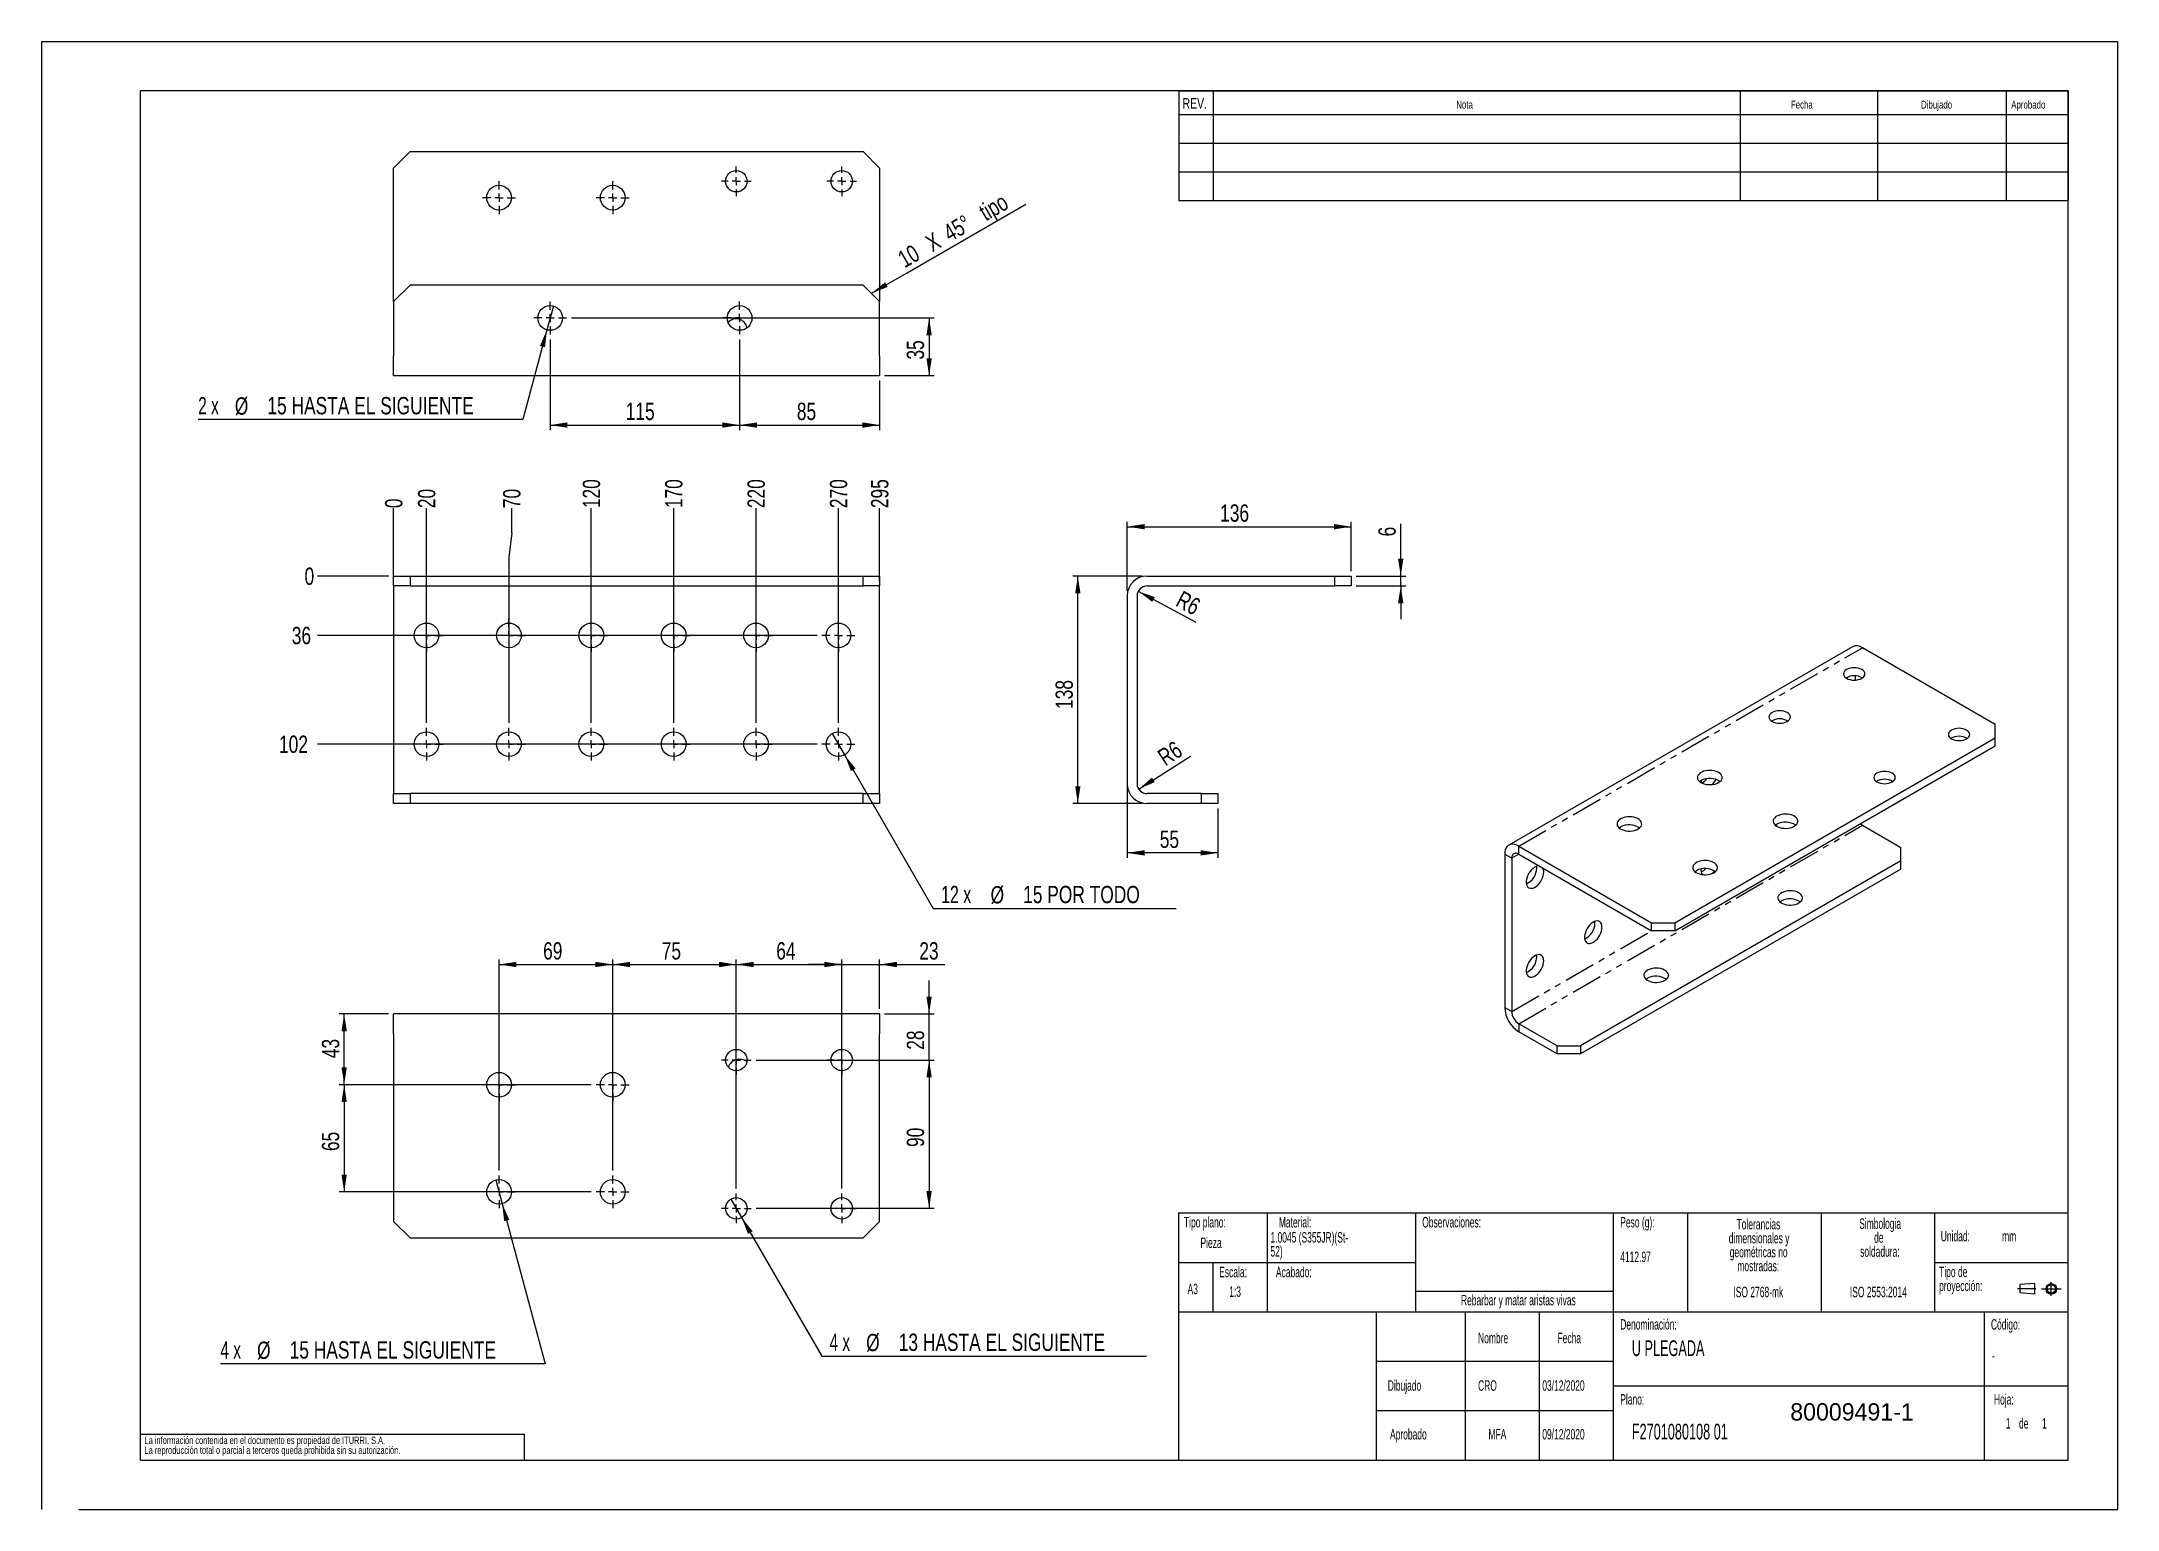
# Model space of a CAD drawing. Extents: x 0 to 1445, y 0 to 521.
# Drawn here: x 0 to 420, y 0 to 297 of the extents above; entities that cross this region are included whole.
import ezdxf

# ---------------------------------------------------------------- set-up
doc = ezdxf.new("R2010")
doc.units = 0
for name, pattern in [('SLD-CENTRADA-DOBLE', [12.7, 6.35, -1.27, 1.27, -1.27, 1.27, -1.27]), ('SLD-CENTRADA-TRAZOS-LARGOS', [19.05, 15.24, -1.27, 1.27, -1.27]), ('SLD-CONTINUA', [0])]:
    doc.linetypes.add(name, pattern=pattern)
doc.layers.get('0').update_dxf_attribs({"linetype": 'CONTINUOUS'})
doc.layers.add('FORMATO', color=7, linetype='SLD-CONTINUA')
doc.layers.add('SLD-0', color=179, linetype='SLD-CONTINUA')
doc.styles.add('SLDTEXTSTYLE0', font='TXT', dxfattribs={"width": 0.605})
doc.styles.add('SLDTEXTSTYLE1', font='TXT', dxfattribs={"width": 0.75})
doc.styles.add('SLDTEXTSTYLE2', font='TXT', dxfattribs={"width": 0.6875})
doc.styles.add('SLDTEXTSTYLE3', font='TXT', dxfattribs={"width": 0.666667})
doc.dimstyles.new('SLDDIMSTYLE0', dxfattribs={"dimtxt": 3.5, "dimasz": 3.5, "dimexe": 0, "dimexo": 0.0625, "dimgap": 0.875, "dimtad": 0, "dimtih": 1, "dimtoh": 1, "dimdec": 0, "dimlfac": 3, "dimrnd": 1e-09, "dimdsep": 46, "dimtxsty": 'SLDTEXTSTYLE1', "dimblk1": 'NONE', "dimblk2": 'NONE', "dimsah": 1, "dimcen": 0.09, "dimadec": 0, "dimazin": 0, "dimtfac": 1, "dimtdec": 0, "dimtofl": 0, "dimtmove": 0, "dimatfit": 3, "dimldrblk": 'NONE', "dimfxl": 1, "dimtolj": 1, "dimtzin": 12, "dimarcsym": 0})
doc.dimstyles.new('SLDDIMSTYLE1', dxfattribs={"dimtxt": 3.5, "dimasz": 3.5, "dimexe": 0, "dimexo": 0.0625, "dimgap": 0.875, "dimtad": 0, "dimtih": 1, "dimtoh": 1, "dimdec": 1, "dimlfac": 3, "dimrnd": 1e-09, "dimzin": 12, "dimdsep": 46, "dimtxsty": 'SLDTEXTSTYLE1', "dimblk1": 'NONE', "dimblk2": 'NONE', "dimsah": 1, "dimcen": 0.09, "dimadec": 0, "dimazin": 0, "dimtfac": 1, "dimtdec": 1, "dimtofl": 0, "dimtmove": 0, "dimatfit": 3, "dimldrblk": 'NONE', "dimfxl": 1, "dimtolj": 1, "dimtzin": 12, "dimarcsym": 0})
doc.dimstyles.new('SLDDIMSTYLE2', dxfattribs={"dimtxt": 3.5, "dimasz": 3.5, "dimexe": 0, "dimexo": 0.0625, "dimgap": 0.875, "dimtad": 0, "dimtih": 1, "dimtoh": 1, "dimdec": 6, "dimlfac": 3, "dimrnd": 1e-09, "dimzin": 12, "dimdsep": 46, "dimtxsty": 'SLDTEXTSTYLE1', "dimblk1": 'NONE', "dimsah": 1, "dimcen": 0, "dimadec": 0, "dimazin": 0, "dimtfac": 1, "dimtdec": 1, "dimtmove": 0, "dimatfit": 3, "dimldrblk": 'NONE', "dimfxl": 1, "dimtolj": 1, "dimtzin": 12, "dimarcsym": 0})
doc.dimstyles.new('SLDDIMSTYLE3', dxfattribs={"dimtxt": 3.5, "dimasz": 3.5, "dimexe": 0, "dimexo": 0.0625, "dimgap": 0.875, "dimtad": 1, "dimdec": 1, "dimlfac": 3, "dimrnd": 1e-09, "dimzin": 12, "dimdsep": 46, "dimtxsty": 'SLDTEXTSTYLE1', "dimsah": 1, "dimcen": 0.09, "dimadec": 0, "dimazin": 0, "dimtfac": 1, "dimtdec": 1, "dimtofl": 0, "dimtmove": 0, "dimatfit": 3, "dimfxl": 1, "dimtolj": 1, "dimtzin": 12, "dimarcsym": 0})
doc.dimstyles.new('SLDDIMSTYLE4', dxfattribs={"dimtxt": 3.5, "dimasz": 3.5, "dimexe": 0, "dimexo": 0.0625, "dimgap": 0.875, "dimtad": 1, "dimdec": 1, "dimlfac": 3, "dimrnd": 1e-09, "dimzin": 12, "dimdsep": 46, "dimtxsty": 'SLDTEXTSTYLE1', "dimsah": 1, "dimcen": 0.09, "dimadec": 0, "dimazin": 0, "dimtfac": 1, "dimtdec": 1, "dimtmove": 0, "dimatfit": 0, "dimfxl": 1, "dimtolj": 1, "dimtzin": 12, "dimarcsym": 0})
doc.dimstyles.new('SLDDIMSTYLE5', dxfattribs={"dimtxt": 3.5, "dimasz": 3.5, "dimexe": 0, "dimexo": 0.0625, "dimgap": 0.875, "dimtad": 1, "dimdec": 1, "dimlfac": 3, "dimrnd": 1e-09, "dimzin": 12, "dimdsep": 46, "dimtxsty": 'SLDTEXTSTYLE1', "dimsah": 1, "dimcen": 0, "dimadec": 0, "dimazin": 0, "dimtfac": 1, "dimtdec": 1, "dimtofl": 0, "dimtmove": 1, "dimatfit": 3, "dimfxl": 1, "dimtolj": 1, "dimtzin": 12, "dimarcsym": 0})

msp = doc.modelspace()

# ---------------------------------------------------------------- texts
at = {"insert": (353.79979204, 21.5), "char_height": 3.5, "attachment_point": 1}
msp.add_mtext_dynamic_manual_height_columns('80009491-1', width=35.7997920375, gutter_width=17.5, heights=[0], dxfattribs=at)
at = {"layer": 'FORMATO', "attachment_point": 1, "style": 'SLDTEXTSTYLE1'}
for s, insert, char_height in [('REV.', (230.83569636, 285.55214024), 2.116666667), ('Nota', (286.22438362, 285.02581871), 1.5875), ('Fecha', (353.92640633, 285.02581871), 1.5875), ('Dibujado', (380.2608472, 285.02581871), 1.5875), ('Aprobado', (398.51007098, 285.02581871), 1.5875)]:
    msp.add_mtext(s, dxfattribs=dict(at, insert=insert, char_height=char_height))
at = {"layer": 'SLD-0', "style": 'SLDTEXTSTYLE0'}
for s, insert, char_height, attachment_point in [('Tipo plano:', (231.12929082, 59.18086464), 2.1166666667, 1), ('Tipo plano:', (231.12929082, 59.18086464), 2.1166666667, 1), ('Material:', (250.32966909, 59.18086464), 2.116666667, 1), ('Material:', (250.32966909, 59.18086464), 2.116666667, 1), ('Observaciones:', (279.33861511, 59.18086464), 2.1166666667, 1), ('Observaciones:', (279.33861511, 59.18086464), 2.1166666667, 1), ('Peso (g):', (319.40305943, 59.18086464), 2.116666667, 1), ('Peso (g):', (319.40305943, 59.18086464), 2.116666667, 1), ('Pieza', (234.47259474, 55.01919565), 2.116666667, 1), ('Pieza', (234.47259474, 55.01919565), 2.116666667, 1), ('Unidad:', (384.24614919, 56.37062815), 2.116666667, 1), ('Unidad:', (384.24614919, 56.37062815), 2.116666667, 1), ('mm', (396.66217784, 56.37062815), 2.116666667, 1), ('mm', (396.66217784, 56.37062815), 2.116666667, 1), ('4112.97', (319.40305943, 52.1813088), 2.116666667, 1), ('4112.97', (319.40305943, 52.1813088), 2.116666667, 1), ('Escala:', (238.26310497, 49.10146847), 2.116666667, 1), ('Escala:', (238.26310497, 49.10146847), 2.116666667, 1), ('Acabado:', (249.73827693, 49.10146847), 2.116666667, 1), ('Acabado:', (249.73827693, 49.10146847), 2.116666667, 1), ('A3', (231.85934892, 45.67436774), 2.116666667, 1), ('A3', (231.85934892, 45.67436774), 2.116666667, 1), ('1:3', (240.2902322, 45.13474483), 2.116666667, 1), ('1:3', (240.2902322, 45.13474483), 2.116666667, 1), ('Rebarbar y matar aristas vivas', (298.78549011, 43.4237297), 2.1166666667, 2), ('Rebarbar y matar aristas vivas', (298.78549011, 43.4237297), 2.1166666667, 2), ('ISO 2768-mk', (347.33660555, 45.06001736), 2.1166666667, 2), ('ISO 2768-mk', (347.33660555, 45.06001736), 2.1166666667, 2), ('ISO 2553:2014', (371.6253871, 45.06001736), 2.1166666667, 2), ('ISO 2553:2014', (371.6253871, 45.06001736), 2.1166666667, 2), ('Denominación:', (319.40305943, 38.51431126), 2.1166666667, 1), ('Denominación:', (319.40305943, 38.51431126), 2.1166666667, 1), ('Código:', (394.39793937, 38.51431126), 2.116666667, 1), ('Código:', (394.39793937, 38.51431126), 2.116666667, 1), ('Nombre', (290.63774587, 35.75483379), 2.116666667, 1), ('Nombre', (290.63774587, 35.75483379), 2.116666667, 1), ('Fecha', (306.70833095, 35.75483379), 2.116666667, 1), ('Fecha', (306.70833095, 35.75483379), 2.116666667, 1), ('U PLEGADA', (321.73896976, 34.21733212), 3.175, 1), ('U PLEGADA', (321.73896976, 34.21733212), 3.175, 1), ('-', (394.58638598, 32.19316863), 2.11666667, 1), ('-', (394.58638598, 32.19316863), 2.11666667, 1), ('Dibujado', (272.3731861, 26.14030871), 2.116666667, 1), ('Dibujado', (272.3731861, 26.14030871), 2.116666667, 1), ('CRO', (290.63774587, 26.14030877), 2.116666667, 1), ('03/12/2020', (303.6286535, 26.14030877), 2.116666667, 1), ('Plano:', (319.40305943, 23.33826749), 2.116666667, 1), ('Plano:', (319.40305943, 23.33826749), 2.116666667, 1), ('Hoja:', (395.01391774, 23.33826749), 2.116666667, 1), ('Hoja:', (395.01391774, 23.33826749), 2.116666667, 1), ('F2701080108 01', (321.73896976, 17.34676089), 3.175, 1), ('F2701080108 01', (321.73896976, 17.34676089), 3.175, 1), ('1', (397.41271376, 18.47490375), 2.11666667, 1), ('1', (397.41271376, 18.47490375), 2.11666667, 1), ('1', (397.41271376, 18.47490375), 2.11666667, 1), ('1', (397.41271376, 18.47490375), 2.11666667, 1), ('de', (400.07750248, 18.47490369), 2.116666667, 1), ('de', (400.07750248, 18.47490369), 2.116666667, 1), ('de', (400.07750248, 18.47490369), 2.116666667, 1), ('de', (400.07750248, 18.47490369), 2.116666667, 1), ('1', (404.73079952, 18.47490375), 2.11666667, 1), ('1', (404.73079952, 18.47490375), 2.11666667, 1), ('1', (404.73079952, 18.47490375), 2.11666667, 1), ('1', (404.73079952, 18.47490375), 2.11666667, 1), ('Aprobado', (272.82454183, 16.28235867), 2.116666667, 1), ('Aprobado', (272.82454183, 16.28235867), 2.116666667, 1), ('MFA', (292.73505847, 16.28235873), 2.116666667, 1), ('09/12/2020', (303.6286535, 16.28235873), 2.116666667, 1)]:
    msp.add_mtext(s, dxfattribs=dict(at, insert=insert, char_height=char_height, attachment_point=attachment_point))

# ---------------------------------------------------------------- blocks, each defined once
blk = doc.blocks.new('BLOQUE3')
at = {"color": 7, "linetype": 'SLD-CENTRADA-TRAZOS-LARGOS'}
for p, q in [((397.92, 130.06), (394.8, 130.06)), ((398.88, 130.02), (402.16, 130.02)), ((400.52, 128.85), (400.52, 131.19))]:
    blk.add_line(p, q, dxfattribs=at)
at = {"color": 7, "linetype": 'SLD-CONTINUA'}
for p, q in [((397.68, 130.95), (395.23, 130.77)), ((395.23, 130.77), (395.23, 129.34)), ((397.68, 130.95), (397.68, 129.16)), ((397.68, 129.16), (395.23, 129.34))]:
    blk.add_line(p, q, dxfattribs=at)
for radius in [0.892, 0.713]:
    blk.add_circle((400.52, 130.02), radius, dxfattribs=at)
blk = doc.blocks.new('SW_NOTE_0')
at = {"layer": 'SLD-0', "color": 0, "attachment_point": 2, "style": 'SLDTEXTSTYLE0'}
for s, insert, char_height in [('dimensionales y', (7.54, -0.09), 2.1167), ('Tolerancias', (7.41, 2.73), 2.1167), ('geométricas no', (7.46, -2.92), 2.1167), ('mostradas:', (7.38, -5.74), 2.117)]:
    blk.add_mtext(s, dxfattribs=dict(at, insert=insert, char_height=char_height))
blk = doc.blocks.new('SW_NOTE_0_1')
at = {"layer": 'SLD-0', "color": 0, "attachment_point": 1, "style": 'SLDTEXTSTYLE0'}
for s, insert, char_height in [('Tipo de', (0, 2.73), 2.117), ('proyección:', (0, -0.09), 2.1167)]:
    blk.add_mtext(s, dxfattribs=dict(at, insert=insert, char_height=char_height))
blk = doc.blocks.new('SW_NOTE_0_2')
at = {"layer": 'SLD-0', "color": 0, "char_height": 2.117, "attachment_point": 2, "style": 'SLDTEXTSTYLE0'}
for s, insert in [('Simbologia', (7.11, 2.73)), ('de', (6.84, -0.09)), ('soldadura:', (7.06, -2.92))]:
    blk.add_mtext(s, dxfattribs=dict(at, insert=insert))
blk = doc.blocks.new('SW_NOTE_0_3')
at = {"layer": 'SLD-0', "color": 0, "attachment_point": 1, "style": 'SLDTEXTSTYLE0'}
for s, insert, char_height in [('52)', (0, -0.09), 2.117), ('1.0045 (S355JR)(St-', (0, 2.73), 2.1167)]:
    blk.add_mtext(s, dxfattribs=dict(at, insert=insert, char_height=char_height))
blk = doc.blocks.new('SW_NOTE_0_4')
at = {"layer": 'SLD-0', "color": 0, "char_height": 1.5, "attachment_point": 1, "style": 'SLDTEXTSTYLE1'}
for s, insert in [('La información contenida en el documento es propiedad de ITURRI, S.A.', (0, 1.93)), ('La reproducción total o parcial a terceros queda prohibida sin su autorización.', (0, -0.07))]:
    blk.add_mtext(s, dxfattribs=dict(at, insert=insert))
blk = doc.blocks.new('SW_NOTE_0_5')
at = {"layer": 'SLD-0', "color": 0, "attachment_point": 2, "style": 'SLDTEXTSTYLE0'}
for s, insert, char_height in [('dimensionales y', (7.54, -0.09), 2.1167), ('Tolerancias', (7.41, 2.73), 2.1167), ('geométricas no', (7.46, -2.92), 2.1167), ('mostradas:', (7.38, -5.74), 2.117)]:
    blk.add_mtext(s, dxfattribs=dict(at, insert=insert, char_height=char_height))
blk = doc.blocks.new('SW_NOTE_0_6')
at = {"layer": 'SLD-0', "color": 0, "attachment_point": 1, "style": 'SLDTEXTSTYLE0'}
for s, insert, char_height in [('Tipo de', (0, 2.73), 2.117), ('proyección:', (0, -0.09), 2.1167)]:
    blk.add_mtext(s, dxfattribs=dict(at, insert=insert, char_height=char_height))
blk = doc.blocks.new('SW_NOTE_0_7')
at = {"layer": 'SLD-0', "color": 0, "char_height": 2.117, "attachment_point": 2, "style": 'SLDTEXTSTYLE0'}
for s, insert in [('Simbologia', (7.11, 2.73)), ('de', (6.84, -0.09)), ('soldadura:', (7.06, -2.92))]:
    blk.add_mtext(s, dxfattribs=dict(at, insert=insert))
blk = doc.blocks.new('SW_NOTE_0_8')
at = {"layer": 'SLD-0', "color": 0, "attachment_point": 1, "style": 'SLDTEXTSTYLE0'}
for s, insert, char_height in [('52)', (0, -0.09), 2.117), ('1.0045 (S355JR)(St-', (0, 2.73), 2.1167)]:
    blk.add_mtext(s, dxfattribs=dict(at, insert=insert, char_height=char_height))
blk = doc.blocks.new('SW_NOTE_0_9')
at = {"layer": 'SLD-0', "color": 0, "char_height": 1.5, "attachment_point": 1, "style": 'SLDTEXTSTYLE1'}
for s, insert in [('La información contenida en el documento es propiedad de ITURRI, S.A.', (0, 1.93)), ('La reproducción total o parcial a terceros queda prohibida sin su autorización.', (0, -0.07))]:
    blk.add_mtext(s, dxfattribs=dict(at, insert=insert))
blk = doc.blocks.new('_D')
at = {"layer": 'FORMATO', "transparency": 16777216}
blk.add_line((71.23, 187.84), (71.23, 202.59), dxfattribs=at)
at = {"layer": 'FORMATO', "transparency": 16777216, "insert": (69.5, 202.59), "char_height": 3.5, "attachment_point": 1, "rotation": 90, "style": 'SLDTEXTSTYLE1'}
blk.add_mtext('0', dxfattribs=at)
blk = doc.blocks.new('_NONE')
blk = doc.blocks.new('_D_1')
at = {"layer": 'FORMATO', "color": 7, "transparency": 16777216}
blk.add_line((77.9, 159.17), (77.9, 202.59), dxfattribs=at)
at = {"layer": 'FORMATO', "color": 7, "transparency": 16777216, "insert": (76.17, 202.59), "char_height": 3.5, "attachment_point": 1, "rotation": 90, "style": 'SLDTEXTSTYLE1'}
blk.add_mtext('20', dxfattribs=at)
blk = doc.blocks.new('_D_2')
at = {"layer": 'FORMATO', "color": 7, "transparency": 16777216}
for p, q in [((95.12, 197.59), (95.12, 202.59)), ((95.12, 197.59), (94.57, 192.59)), ((94.57, 192.59), (94.57, 159.17))]:
    blk.add_line(p, q, dxfattribs=at)
at = {"layer": 'FORMATO', "color": 7, "transparency": 16777216, "insert": (93.39, 202.59), "char_height": 3.5, "attachment_point": 1, "rotation": 90, "style": 'SLDTEXTSTYLE1'}
blk.add_mtext('70', dxfattribs=at)
blk = doc.blocks.new('_D_3')
at = {"layer": 'FORMATO', "color": 7, "transparency": 16777216}
blk.add_line((111.23, 159.17), (111.23, 202.59), dxfattribs=at)
at = {"layer": 'FORMATO', "color": 7, "transparency": 16777216, "insert": (109.5, 202.59), "char_height": 3.5, "attachment_point": 1, "rotation": 90, "style": 'SLDTEXTSTYLE1'}
blk.add_mtext('120', dxfattribs=at)
blk = doc.blocks.new('_D_4')
at = {"layer": 'FORMATO', "color": 7, "transparency": 16777216}
blk.add_line((127.9, 159.17), (127.9, 202.59), dxfattribs=at)
at = {"layer": 'FORMATO', "color": 7, "transparency": 16777216, "insert": (126.17, 202.59), "char_height": 3.5, "attachment_point": 1, "rotation": 90, "style": 'SLDTEXTSTYLE1'}
blk.add_mtext('170', dxfattribs=at)
blk = doc.blocks.new('_D_5')
at = {"layer": 'FORMATO', "color": 7, "transparency": 16777216}
blk.add_line((144.57, 159.17), (144.57, 202.59), dxfattribs=at)
at = {"layer": 'FORMATO', "color": 7, "transparency": 16777216, "insert": (142.83, 202.59), "char_height": 3.5, "attachment_point": 1, "rotation": 90, "style": 'SLDTEXTSTYLE1'}
blk.add_mtext('220', dxfattribs=at)
blk = doc.blocks.new('_D_6')
at = {"layer": 'FORMATO', "color": 7, "transparency": 16777216}
blk.add_line((161.23, 159.17), (161.23, 202.59), dxfattribs=at)
at = {"layer": 'FORMATO', "color": 7, "transparency": 16777216, "insert": (159.5, 202.59), "char_height": 3.5, "attachment_point": 1, "rotation": 90, "style": 'SLDTEXTSTYLE1'}
blk.add_mtext('270', dxfattribs=at)
blk = doc.blocks.new('_D_7')
at = {"layer": 'FORMATO', "color": 7, "transparency": 16777216}
blk.add_line((169.57, 187.84), (169.57, 202.59), dxfattribs=at)
at = {"layer": 'FORMATO', "color": 7, "transparency": 16777216, "insert": (167.83, 202.59), "char_height": 3.5, "attachment_point": 1, "rotation": 90, "style": 'SLDTEXTSTYLE1'}
blk.add_mtext('295', dxfattribs=at)
blk = doc.blocks.new('_D_8')
at = {"layer": 'FORMATO', "transparency": 16777216}
blk.add_line((70.23, 188.84), (55.81, 188.84), dxfattribs=at)
at = {"layer": 'FORMATO', "transparency": 16777216, "insert": (53.22, 190.57), "char_height": 3.5, "attachment_point": 1, "style": 'SLDTEXTSTYLE1'}
blk.add_mtext('0', dxfattribs=at)
blk = doc.blocks.new('_D_9')
at = {"layer": 'FORMATO', "color": 7, "transparency": 16777216}
blk.add_line((156.9, 176.84), (55.81, 176.84), dxfattribs=at)
at = {"layer": 'FORMATO', "color": 7, "transparency": 16777216, "insert": (50.63, 178.57), "char_height": 3.5, "attachment_point": 1, "style": 'SLDTEXTSTYLE1'}
blk.add_mtext('36', dxfattribs=at)
blk = doc.blocks.new('_D_10')
at = {"layer": 'FORMATO', "color": 7, "transparency": 16777216}
blk.add_line((156.9, 154.84), (55.81, 154.84), dxfattribs=at)
at = {"layer": 'FORMATO', "color": 7, "transparency": 16777216, "insert": (48.05, 156.57), "char_height": 3.5, "attachment_point": 1, "style": 'SLDTEXTSTYLE1'}
blk.add_mtext('102', dxfattribs=at)
blk = doc.blocks.new('_D_11')
at = {"layer": 'FORMATO', "transparency": 16777216}
for p, q in [((159.98, 157.01), (162.48, 152.68)), ((162.48, 152.68), (180.42, 121.61)), ((180.42, 121.61), (229.56, 121.61))]:
    blk.add_line(p, q, dxfattribs=at)
blk.add_solid([(162.48, 152.68), (163.77, 149.38), (164.7, 149.91)], dxfattribs=at)
at = {"layer": 'FORMATO', "transparency": 16777216, "char_height": 3.5, "attachment_point": 1}
for s, insert, style in [('12 x', (182.01, 126.17), 'SLDTEXTSTYLE2'), ('%%c', (192.01, 126.12), 'SLDTEXTSTYLE1'), ('15 POR TODO', (198.6, 126.17), 'SLDTEXTSTYLE1')]:
    blk.add_mtext(s, dxfattribs=dict(at, insert=insert, style=style))
blk = doc.blocks.new('SW_CENTERMARKSYMBOL_0')
at = {"layer": 'FORMATO', "color": 0}
for p, q in [((-1.67, 0), (-3.33, 0)), ((0, 0), (-0.83, 0)), ((0, 1.67), (0, 3.33)), ((0, 0), (0, 0.83)), ((0, 0), (0, -0.83)), ((0, 0), (0.83, 0)), ((1.67, 0), (3.33, 0)), ((0, -1.67), (0, -3.33))]:
    blk.add_line(p, q, dxfattribs=at)
blk = doc.blocks.new('SW_CENTERMARKSYMBOL_1')
at = {"layer": 'FORMATO', "color": 0}
for p, q in [((-1.67, 0), (-3.33, 0)), ((0, 0), (-0.83, 0)), ((0, 1.67), (0, 3.33)), ((0, 0), (0, 0.83)), ((0, 0), (0, -0.83)), ((0, 0), (0.83, 0)), ((1.67, 0), (3.33, 0)), ((0, -1.67), (0, -3.33))]:
    blk.add_line(p, q, dxfattribs=at)
blk = doc.blocks.new('SW_CENTERMARKSYMBOL_2')
at = {"layer": 'FORMATO', "color": 0}
for p, q in [((-1.67, 0), (-3.33, 0)), ((0, 0), (-0.83, 0)), ((0, 1.67), (0, 3.33)), ((0, 0), (0, 0.83)), ((0, 0), (0, -0.83)), ((0, 0), (0.83, 0)), ((1.67, 0), (3.33, 0)), ((0, -1.67), (0, -3.33))]:
    blk.add_line(p, q, dxfattribs=at)
blk = doc.blocks.new('SW_CENTERMARKSYMBOL_3')
at = {"layer": 'FORMATO', "color": 0}
for p, q in [((-1.67, 0), (-3.33, 0)), ((0, 0), (-0.83, 0)), ((0, 1.67), (0, 3.33)), ((0, 0), (0, 0.83)), ((0, 0), (0, -0.83)), ((0, 0), (0.83, 0)), ((1.67, 0), (3.33, 0)), ((0, -1.67), (0, -3.33))]:
    blk.add_line(p, q, dxfattribs=at)
blk = doc.blocks.new('SW_CENTERMARKSYMBOL_4')
at = {"layer": 'FORMATO', "color": 0}
for p, q in [((-1.67, 0), (-3.33, 0)), ((0, 0), (-0.83, 0)), ((0, 1.67), (0, 3.33)), ((0, 0), (0, 0.83)), ((0, 0), (0, -0.83)), ((0, 0), (0.83, 0)), ((1.67, 0), (3.33, 0)), ((0, -1.67), (0, -3.33))]:
    blk.add_line(p, q, dxfattribs=at)
blk = doc.blocks.new('SW_CENTERMARKSYMBOL_5')
at = {"layer": 'FORMATO', "color": 0}
for p, q in [((-1.67, 0), (-3.33, 0)), ((0, 0), (-0.83, 0)), ((0, 1.67), (0, 3.33)), ((0, 0), (0, 0.83)), ((0, 0), (0, -0.83)), ((0, 0), (0.83, 0)), ((1.67, 0), (3.33, 0)), ((0, -1.67), (0, -3.33))]:
    blk.add_line(p, q, dxfattribs=at)
blk = doc.blocks.new('SW_CENTERMARKSYMBOL_6')
at = {"layer": 'FORMATO', "color": 0}
for p, q in [((-1.67, 0), (-3.33, 0)), ((0, 0), (-0.83, 0)), ((0, 1.67), (0, 3.33)), ((0, 0), (0, 0.83)), ((0, 0), (0, -0.83)), ((0, 0), (0.83, 0)), ((1.67, 0), (3.33, 0)), ((0, -1.67), (0, -3.33))]:
    blk.add_line(p, q, dxfattribs=at)
blk = doc.blocks.new('SW_CENTERMARKSYMBOL_7')
at = {"layer": 'FORMATO', "color": 0}
for p, q in [((-1.67, 0), (-3.33, 0)), ((0, 0), (-0.83, 0)), ((0, 1.67), (0, 3.33)), ((0, 0), (0, 0.83)), ((0, 0), (0, -0.83)), ((0, 0), (0.83, 0)), ((1.67, 0), (3.33, 0)), ((0, -1.67), (0, -3.33))]:
    blk.add_line(p, q, dxfattribs=at)
blk = doc.blocks.new('SW_CENTERMARKSYMBOL_8')
at = {"layer": 'FORMATO', "color": 0}
for p, q in [((-1.67, 0), (-3.33, 0)), ((0, 0), (-0.83, 0)), ((0, 1.67), (0, 3.33)), ((0, 0), (0, 0.83)), ((0, 0), (0, -0.83)), ((0, 0), (0.83, 0)), ((1.67, 0), (3.33, 0)), ((0, -1.67), (0, -3.33))]:
    blk.add_line(p, q, dxfattribs=at)
blk = doc.blocks.new('SW_CENTERMARKSYMBOL_9')
at = {"layer": 'FORMATO', "color": 0}
for p, q in [((-1.67, 0), (-3.33, 0)), ((0, 0), (-0.83, 0)), ((0, 1.67), (0, 3.33)), ((0, 0), (0, 0.83)), ((0, 0), (0, -0.83)), ((0, 0), (0.83, 0)), ((1.67, 0), (3.33, 0)), ((0, -1.67), (0, -3.33))]:
    blk.add_line(p, q, dxfattribs=at)
blk = doc.blocks.new('SW_CENTERMARKSYMBOL_10')
at = {"layer": 'FORMATO', "color": 0}
for p, q in [((-1.67, 0), (-3.33, 0)), ((0, 0), (-0.83, 0)), ((0, 1.67), (0, 3.33)), ((0, 0), (0, 0.83)), ((0, 0), (0, -0.83)), ((0, 0), (0.83, 0)), ((1.67, 0), (3.33, 0)), ((0, -1.67), (0, -3.33))]:
    blk.add_line(p, q, dxfattribs=at)
blk = doc.blocks.new('SW_CENTERMARKSYMBOL_11')
at = {"layer": 'FORMATO', "color": 0}
for p, q in [((-1.67, 0), (-3.33, 0)), ((0, 0), (-0.83, 0)), ((0, 1.67), (0, 3.33)), ((0, 0), (0, 0.83)), ((0, 0), (0, -0.83)), ((0, 0), (0.83, 0)), ((1.67, 0), (3.33, 0)), ((0, -1.67), (0, -3.33))]:
    blk.add_line(p, q, dxfattribs=at)
blk = doc.blocks.new('_D_12')
at = {"layer": 'FORMATO', "color": 7, "transparency": 16777216}
for p, q in [((219.66, 185.84), (219.66, 199.84)), ((219.66, 198.84), (264.99, 198.84)), ((264.99, 189.84), (264.99, 199.84))]:
    blk.add_line(p, q, dxfattribs=at)
for points in [[(219.66, 198.84), (223.16, 198.3), (223.16, 199.38)], [(264.99, 198.84), (261.49, 199.38), (261.49, 198.3)]]:
    blk.add_solid(points, dxfattribs=at)
at = {"layer": 'FORMATO', "color": 7, "transparency": 16777216, "insert": (238.45, 203.35), "char_height": 3.5, "attachment_point": 1, "style": 'SLDTEXTSTYLE1'}
blk.add_mtext('136', dxfattribs=at)
blk = doc.blocks.new('_D_13')
at = {"layer": 'FORMATO', "color": 7, "transparency": 16777216}
for p, q in [((219.66, 151.34), (219.66, 131.84)), ((237.99, 141.84), (237.99, 131.84)), ((237.99, 132.84), (219.66, 132.84))]:
    blk.add_line(p, q, dxfattribs=at)
for points in [[(219.66, 132.84), (223.16, 132.3), (223.16, 133.38)], [(237.99, 132.84), (234.49, 133.38), (234.49, 132.3)]]:
    blk.add_solid(points, dxfattribs=at)
at = {"layer": 'FORMATO', "color": 7, "transparency": 16777216, "insert": (226.24, 137.35), "char_height": 3.5, "attachment_point": 1, "style": 'SLDTEXTSTYLE1'}
blk.add_mtext('55', dxfattribs=at)
blk = doc.blocks.new('_D_14')
at = {"layer": 'FORMATO', "color": 7, "transparency": 16777216}
for p, q in [((222.66, 188.84), (208.66, 188.84)), ((209.66, 142.84), (209.66, 188.84)), ((222.66, 142.84), (208.66, 142.84))]:
    blk.add_line(p, q, dxfattribs=at)
for points in [[(209.66, 188.84), (209.12, 185.34), (210.2, 185.34)], [(209.66, 142.84), (210.2, 146.34), (209.12, 146.34)]]:
    blk.add_solid(points, dxfattribs=at)
at = {"layer": 'FORMATO', "color": 7, "transparency": 16777216, "insert": (205.15, 161.96), "char_height": 3.5, "attachment_point": 1, "rotation": 90, "style": 'SLDTEXTSTYLE1'}
blk.add_mtext('138', dxfattribs=at)
blk = doc.blocks.new('_D_15')
at = {"layer": 'FORMATO', "color": 7, "transparency": 16777216}
for p, q in [((274.99, 188.84), (274.99, 199.45)), ((265.99, 188.84), (275.99, 188.84)), ((265.99, 186.84), (275.99, 186.84)), ((274.99, 186.84), (274.99, 188.84)), ((274.99, 186.84), (274.99, 180.11))]:
    blk.add_line(p, q, dxfattribs=at)
for points in [[(274.99, 188.84), (275.53, 192.34), (274.45, 192.34)], [(274.99, 186.84), (274.45, 183.34), (275.53, 183.34)]]:
    blk.add_solid(points, dxfattribs=at)
at = {"layer": 'FORMATO', "color": 7, "transparency": 16777216, "insert": (270.48, 196.87), "char_height": 3.5, "attachment_point": 1, "rotation": 90, "style": 'SLDTEXTSTYLE1'}
blk.add_mtext('6', dxfattribs=at)
blk = doc.blocks.new('_D_16')
at = {"layer": 'FORMATO', "color": 7, "transparency": 16777216}
blk.add_line((221.89, 185.77), (233.54, 179.49), dxfattribs=at)
blk.add_solid([(221.89, 185.77), (224.71, 183.64), (225.22, 184.59)], dxfattribs=at)
at = {"layer": 'FORMATO', "color": 7, "transparency": 16777216, "insert": (230.85, 186.01), "char_height": 3.5, "attachment_point": 1, "rotation": 332.1934, "style": 'SLDTEXTSTYLE1'}
blk.add_mtext('R6', dxfattribs=at)
blk = doc.blocks.new('_D_17')
at = {"layer": 'FORMATO', "color": 7, "transparency": 16777216}
blk.add_line((221.98, 145.75), (232.46, 152.4), dxfattribs=at)
blk.add_solid([(221.98, 145.75), (225.23, 147.17), (224.65, 148.08)], dxfattribs=at)
at = {"layer": 'FORMATO', "color": 7, "transparency": 16777216, "insert": (225.46, 153.22), "char_height": 3.5, "attachment_point": 1, "rotation": 33.0761, "style": 'SLDTEXTSTYLE1'}
blk.add_mtext('R6', dxfattribs=at)
blk = doc.blocks.new('_D_18')
at = {"layer": 'FORMATO', "color": 7, "transparency": 16777216}
for p, q in [((92.57, 68.59), (92.57, 111.26)), ((92.57, 110.26), (115.57, 110.26)), ((115.57, 68.59), (115.57, 111.26))]:
    blk.add_line(p, q, dxfattribs=at)
for points in [[(92.57, 110.26), (96.07, 109.72), (96.07, 110.8)], [(115.57, 110.26), (112.07, 110.8), (112.07, 109.72)]]:
    blk.add_solid(points, dxfattribs=at)
at = {"layer": 'FORMATO', "color": 7, "transparency": 16777216, "insert": (101.48, 114.77), "char_height": 3.5, "attachment_point": 1, "style": 'SLDTEXTSTYLE1'}
blk.add_mtext('69', dxfattribs=at)
blk = doc.blocks.new('_D_19')
at = {"layer": 'FORMATO', "color": 7, "transparency": 16777216}
for p, q in [((115.57, 68.59), (115.57, 111.26)), ((115.57, 110.26), (140.57, 110.26)), ((140.57, 64.93), (140.57, 111.26))]:
    blk.add_line(p, q, dxfattribs=at)
for points in [[(115.57, 110.26), (119.07, 109.72), (119.07, 110.8)], [(140.57, 110.26), (137.07, 110.8), (137.07, 109.72)]]:
    blk.add_solid(points, dxfattribs=at)
at = {"layer": 'FORMATO', "color": 7, "transparency": 16777216, "insert": (125.48, 114.77), "char_height": 3.5, "attachment_point": 1, "style": 'SLDTEXTSTYLE1'}
blk.add_mtext('75', dxfattribs=at)
blk = doc.blocks.new('_D_20')
at = {"layer": 'FORMATO', "color": 7, "transparency": 16777216}
for p, q in [((140.57, 64.93), (140.57, 111.26)), ((140.57, 110.26), (161.9, 110.26)), ((161.9, 64.93), (161.9, 111.26))]:
    blk.add_line(p, q, dxfattribs=at)
for points in [[(140.57, 110.26), (144.07, 109.72), (144.07, 110.8)], [(161.9, 110.26), (158.4, 110.8), (158.4, 109.72)]]:
    blk.add_solid(points, dxfattribs=at)
at = {"layer": 'FORMATO', "color": 7, "transparency": 16777216, "insert": (148.65, 114.77), "char_height": 3.5, "attachment_point": 1, "style": 'SLDTEXTSTYLE1'}
blk.add_mtext('64', dxfattribs=at)
blk = doc.blocks.new('_D_21')
at = {"layer": 'FORMATO', "color": 7, "transparency": 16777216}
for p, q in [((161.9, 110.26), (155.17, 110.26)), ((161.9, 64.93), (161.9, 111.26)), ((161.9, 110.26), (169.57, 110.26)), ((169.57, 101.26), (169.57, 111.26)), ((169.57, 110.26), (182.76, 110.26))]:
    blk.add_line(p, q, dxfattribs=at)
for points in [[(161.9, 110.26), (158.4, 110.8), (158.4, 109.72)], [(169.57, 110.26), (173.07, 109.72), (173.07, 110.8)]]:
    blk.add_solid(points, dxfattribs=at)
at = {"layer": 'FORMATO', "color": 7, "transparency": 16777216, "insert": (177.59, 114.77), "char_height": 3.5, "attachment_point": 1, "style": 'SLDTEXTSTYLE1'}
blk.add_mtext('23', dxfattribs=at)
blk = doc.blocks.new('_D_22')
at = {"layer": 'FORMATO', "color": 7, "transparency": 16777216}
for p, q in [((111.23, 85.93), (60.23, 85.93)), ((61.23, 85.93), (61.23, 64.26)), ((111.23, 64.26), (60.23, 64.26))]:
    blk.add_line(p, q, dxfattribs=at)
for points in [[(61.23, 85.93), (60.69, 82.43), (61.77, 82.43)], [(61.23, 64.26), (61.77, 67.76), (60.69, 67.76)]]:
    blk.add_solid(points, dxfattribs=at)
at = {"layer": 'FORMATO', "color": 7, "transparency": 16777216, "insert": (56.72, 72.51), "char_height": 3.5, "attachment_point": 1, "rotation": 90, "style": 'SLDTEXTSTYLE1'}
blk.add_mtext('65', dxfattribs=at)
blk = doc.blocks.new('_D_23')
at = {"layer": 'FORMATO', "color": 7, "transparency": 16777216}
for p, q in [((144.57, 90.93), (180.57, 90.93)), ((179.57, 90.93), (179.57, 60.93)), ((144.57, 60.93), (180.57, 60.93))]:
    blk.add_line(p, q, dxfattribs=at)
for points in [[(179.57, 90.93), (179.03, 87.43), (180.11, 87.43)], [(179.57, 60.93), (180.11, 64.43), (179.03, 64.43)]]:
    blk.add_solid(points, dxfattribs=at)
at = {"layer": 'FORMATO', "color": 7, "transparency": 16777216, "insert": (175.05, 73.34), "char_height": 3.5, "attachment_point": 1, "rotation": 90, "style": 'SLDTEXTSTYLE1'}
blk.add_mtext('90', dxfattribs=at)
blk = doc.blocks.new('_D_24')
at = {"layer": 'FORMATO', "transparency": 16777216}
for p, q in [((91.92, 66.68), (93.21, 61.85)), ((93.21, 61.85), (101.89, 29.46)), ((101.89, 29.46), (36.2, 29.46))]:
    blk.add_line(p, q, dxfattribs=at)
blk.add_solid([(93.21, 61.85), (93.6, 58.33), (94.64, 58.6)], dxfattribs=at)
at = {"layer": 'FORMATO', "transparency": 16777216, "char_height": 3.5, "attachment_point": 1}
for s, insert, style in [('4 x', (36.2, 34.03), 'SLDTEXTSTYLE3'), ('%%c', (43.61, 33.97), 'SLDTEXTSTYLE1'), ('15 HASTA EL SIGUIENTE', (50.2, 34.03), 'SLDTEXTSTYLE1')]:
    blk.add_mtext(s, dxfattribs=dict(at, insert=insert, style=style))
blk = doc.blocks.new('_D_25')
at = {"layer": 'FORMATO', "transparency": 16777216}
for p, q in [((139.48, 62.8), (141.65, 59.05)), ((141.65, 59.05), (157.84, 31.02)), ((157.84, 31.02), (223.53, 31.02))]:
    blk.add_line(p, q, dxfattribs=at)
blk.add_solid([(141.65, 59.05), (142.93, 55.75), (143.87, 56.29)], dxfattribs=at)
at = {"layer": 'FORMATO', "transparency": 16777216, "char_height": 3.5, "attachment_point": 1}
for s, insert, style in [('4 x', (159.42, 35.58), 'SLDTEXTSTYLE3'), ('%%c', (166.84, 35.53), 'SLDTEXTSTYLE1'), ('13 HASTA EL SIGUIENTE', (173.43, 35.58), 'SLDTEXTSTYLE1')]:
    blk.add_mtext(s, dxfattribs=dict(at, insert=insert, style=style))
blk = doc.blocks.new('_D_26')
at = {"layer": 'FORMATO', "color": 7, "transparency": 16777216}
for p, q in [((70.23, 100.26), (60.23, 100.26)), ((61.23, 85.93), (61.23, 100.26)), ((88.23, 85.93), (60.23, 85.93))]:
    blk.add_line(p, q, dxfattribs=at)
for points in [[(61.23, 100.26), (60.69, 96.76), (61.77, 96.76)], [(61.23, 85.93), (61.77, 89.43), (60.69, 89.43)]]:
    blk.add_solid(points, dxfattribs=at)
at = {"layer": 'FORMATO', "color": 7, "transparency": 16777216, "insert": (56.72, 91.3), "char_height": 3.5, "attachment_point": 1, "rotation": 90, "style": 'SLDTEXTSTYLE1'}
blk.add_mtext('43', dxfattribs=at)
blk = doc.blocks.new('_D_27')
at = {"layer": 'FORMATO', "color": 7, "transparency": 16777216}
for p, q in [((179.57, 100.26), (179.57, 106.99)), ((170.57, 100.26), (180.57, 100.26)), ((179.57, 90.93), (179.57, 100.26)), ((144.57, 90.93), (180.57, 90.93)), ((179.57, 90.93), (179.57, 84.2))]:
    blk.add_line(p, q, dxfattribs=at)
for points in [[(179.57, 100.26), (180.11, 103.76), (179.03, 103.76)], [(179.57, 90.93), (179.03, 87.43), (180.11, 87.43)]]:
    blk.add_solid(points, dxfattribs=at)
at = {"layer": 'FORMATO', "color": 7, "transparency": 16777216, "insert": (175.05, 93.01), "char_height": 3.5, "attachment_point": 1, "rotation": 90, "style": 'SLDTEXTSTYLE1'}
blk.add_mtext('28', dxfattribs=at)
blk = doc.blocks.new('SW_CENTERMARKSYMBOL_12')
at = {"layer": 'FORMATO', "color": 0}
for p, q in [((-1.67, 0), (-3, 0)), ((0, 0), (-0.83, 0)), ((0, 1.67), (0, 3)), ((0, 0), (0, 0.83)), ((0, 0), (0, -0.83)), ((0, 0), (0.83, 0)), ((1.67, 0), (3, 0)), ((0, -1.67), (0, -3))]:
    blk.add_line(p, q, dxfattribs=at)
blk = doc.blocks.new('SW_CENTERMARKSYMBOL_13')
at = {"layer": 'FORMATO', "color": 0}
for p, q in [((-1.67, 0), (-3, 0)), ((0, 0), (-0.83, 0)), ((0, 1.67), (0, 3)), ((0, 0), (0, 0.83)), ((0, 0), (0, -0.83)), ((0, 0), (0.83, 0)), ((1.67, 0), (3, 0)), ((0, -1.67), (0, -3))]:
    blk.add_line(p, q, dxfattribs=at)
blk = doc.blocks.new('SW_CENTERMARKSYMBOL_14')
at = {"layer": 'FORMATO', "color": 0}
for p, q in [((-1.67, 0), (-3, 0)), ((0, 0), (-0.83, 0)), ((0, 1.67), (0, 3)), ((0, 0), (0, 0.83)), ((0, 0), (0, -0.83)), ((0, 0), (0.83, 0)), ((1.67, 0), (3, 0)), ((0, -1.67), (0, -3))]:
    blk.add_line(p, q, dxfattribs=at)
blk = doc.blocks.new('SW_CENTERMARKSYMBOL_15')
at = {"layer": 'FORMATO', "color": 0}
for p, q in [((-1.67, 0), (-3, 0)), ((0, 0), (-0.83, 0)), ((0, 1.67), (0, 3)), ((0, 0), (0, 0.83)), ((0, 0), (0, -0.83)), ((0, 0), (0.83, 0)), ((1.67, 0), (3, 0)), ((0, -1.67), (0, -3))]:
    blk.add_line(p, q, dxfattribs=at)
blk = doc.blocks.new('SW_CENTERMARKSYMBOL_16')
at = {"layer": 'FORMATO', "color": 0}
for p, q in [((-1.67, 0), (-3.33, 0)), ((0, 0), (-0.83, 0)), ((0, 1.67), (0, 3.33)), ((0, 0), (0, 0.83)), ((0, 0), (0, -0.83)), ((0, 0), (0.83, 0)), ((1.67, 0), (3.33, 0)), ((0, -1.67), (0, -3.33))]:
    blk.add_line(p, q, dxfattribs=at)
blk = doc.blocks.new('SW_CENTERMARKSYMBOL_17')
at = {"layer": 'FORMATO', "color": 0}
for p, q in [((-1.67, 0), (-3.33, 0)), ((0, 0), (-0.83, 0)), ((0, 1.67), (0, 3.33)), ((0, 0), (0, 0.83)), ((0, 0), (0, -0.83)), ((0, 0), (0.83, 0)), ((1.67, 0), (3.33, 0)), ((0, -1.67), (0, -3.33))]:
    blk.add_line(p, q, dxfattribs=at)
blk = doc.blocks.new('SW_CENTERMARKSYMBOL_18')
at = {"layer": 'FORMATO', "color": 0}
for p, q in [((-1.67, 0), (-3.33, 0)), ((0, 0), (-0.83, 0)), ((0, 1.67), (0, 3.33)), ((0, 0), (0, 0.83)), ((0, 0), (0, -0.83)), ((0, 0), (0.83, 0)), ((1.67, 0), (3.33, 0)), ((0, -1.67), (0, -3.33))]:
    blk.add_line(p, q, dxfattribs=at)
blk = doc.blocks.new('SW_CENTERMARKSYMBOL_19')
at = {"layer": 'FORMATO', "color": 0}
for p, q in [((-1.67, 0), (-3.33, 0)), ((0, 0), (-0.83, 0)), ((0, 1.67), (0, 3.33)), ((0, 0), (0, 0.83)), ((0, 0), (0, -0.83)), ((0, 0), (0.83, 0)), ((1.67, 0), (3.33, 0)), ((0, -1.67), (0, -3.33))]:
    blk.add_line(p, q, dxfattribs=at)
blk = doc.blocks.new('_D_28')
at = {"layer": 'FORMATO', "color": 7, "transparency": 16777216}
for p, q in [((102.9, 236.74), (102.9, 218.4)), ((141.23, 236.74), (141.23, 218.4)), ((102.9, 219.4), (141.23, 219.4))]:
    blk.add_line(p, q, dxfattribs=at)
for points in [[(102.9, 219.4), (106.4, 218.86), (106.4, 219.94)], [(141.23, 219.4), (137.73, 219.94), (137.73, 218.86)]]:
    blk.add_solid(points, dxfattribs=at)
at = {"layer": 'FORMATO', "color": 7, "transparency": 16777216, "insert": (118.19, 223.92), "char_height": 3.5, "attachment_point": 1, "style": 'SLDTEXTSTYLE1'}
blk.add_mtext('115', dxfattribs=at)
blk = doc.blocks.new('_D_29')
at = {"layer": 'FORMATO', "color": 7, "transparency": 16777216}
for p, q in [((141.23, 236.74), (141.23, 218.4)), ((169.57, 228.4), (169.57, 218.4)), ((141.23, 219.4), (169.57, 219.4))]:
    blk.add_line(p, q, dxfattribs=at)
for points in [[(141.23, 219.4), (144.73, 218.86), (144.73, 219.94)], [(169.57, 219.4), (166.07, 219.94), (166.07, 218.86)]]:
    blk.add_solid(points, dxfattribs=at)
at = {"layer": 'FORMATO', "color": 7, "transparency": 16777216, "insert": (152.81, 223.92), "char_height": 3.5, "attachment_point": 1, "style": 'SLDTEXTSTYLE1'}
blk.add_mtext('85', dxfattribs=at)
blk = doc.blocks.new('_D_30')
at = {"layer": 'FORMATO', "color": 7, "transparency": 16777216}
for p, q in [((107.23, 241.07), (180.57, 241.07)), ((179.57, 241.07), (179.57, 229.4)), ((170.57, 229.4), (180.57, 229.4))]:
    blk.add_line(p, q, dxfattribs=at)
for points in [[(179.57, 241.07), (179.03, 237.57), (180.11, 237.57)], [(179.57, 229.4), (180.11, 232.9), (179.03, 232.9)]]:
    blk.add_solid(points, dxfattribs=at)
at = {"layer": 'FORMATO', "color": 7, "transparency": 16777216, "insert": (175.05, 232.65), "char_height": 3.5, "attachment_point": 1, "rotation": 90, "style": 'SLDTEXTSTYLE1'}
blk.add_mtext('35', dxfattribs=at)
blk = doc.blocks.new('_D_31')
at = {"layer": 'FORMATO', "transparency": 16777216}
for p, q in [((103.55, 243.48), (102.25, 238.66)), ((102.25, 238.66), (97.39, 220.5)), ((97.39, 220.5), (31.7, 220.5))]:
    blk.add_line(p, q, dxfattribs=at)
blk.add_solid([(102.25, 238.66), (100.83, 235.41), (101.87, 235.14)], dxfattribs=at)
at = {"layer": 'FORMATO', "transparency": 16777216, "char_height": 3.5, "attachment_point": 1}
for s, insert, style in [('2 x', (31.7, 225.07), 'SLDTEXTSTYLE3'), ('%%c', (39.11, 225.01), 'SLDTEXTSTYLE1'), ('15 HASTA EL SIGUIENTE', (45.7, 225.07), 'SLDTEXTSTYLE1')]:
    blk.add_mtext(s, dxfattribs=dict(at, insert=insert, style=style))
blk = doc.blocks.new('SW_CHAMFER_DIMENSION_0')
at = {"layer": 'FORMATO', "color": 0}
for p, q in [((0, 0), (23.98, 13.84)), ((-7.23, -4.15), (0, 0))]:
    blk.add_line(p, q, dxfattribs=at)
blk.add_solid([(-7.23, -4.15), (-3.93, -2.87), (-4.46, -1.94)], dxfattribs=at)
at = {"layer": 'FORMATO', "color": 0, "char_height": 3.5, "attachment_point": 1, "rotation": 30, "style": 'SLDTEXTSTYLE1'}
for s, insert in [('tipo', (14.16, 13.38)), ('45°', (6.93, 9.21)), ('10', (-2.26, 3.91)), ('X', (3.36, 7.15))]:
    blk.add_mtext(s, dxfattribs=dict(at, insert=insert))
blk = doc.blocks.new('SW_CENTERMARKSYMBOL_20')
at = {"layer": 'FORMATO', "color": 0}
for p, q in [((-1.67, 0), (-3.33, 0)), ((0, 0), (-0.83, 0)), ((0, 1.67), (0, 3.33)), ((0, 0), (0, 0.83)), ((0, 0), (0, -0.83)), ((0, 0), (0.83, 0)), ((1.67, 0), (3.33, 0)), ((0, -1.67), (0, -3.33))]:
    blk.add_line(p, q, dxfattribs=at)
blk = doc.blocks.new('SW_CENTERMARKSYMBOL_21')
at = {"layer": 'FORMATO', "color": 0}
for p, q in [((-1.67, 0), (-3.33, 0)), ((0, 0), (-0.83, 0)), ((0, 1.67), (0, 3.33)), ((0, 0), (0, 0.83)), ((0, 0), (0, -0.83)), ((0, 0), (0.83, 0)), ((1.67, 0), (3.33, 0)), ((0, -1.67), (0, -3.33))]:
    blk.add_line(p, q, dxfattribs=at)
blk = doc.blocks.new('SW_CENTERMARKSYMBOL_22')
at = {"layer": 'FORMATO', "color": 0}
for p, q in [((-1.67, 0), (-3, 0)), ((0, 0), (-0.83, 0)), ((0, 1.67), (0, 3)), ((0, 0), (0, 0.83)), ((0, 0), (0, -0.83)), ((0, 0), (0.83, 0)), ((1.67, 0), (3, 0)), ((0, -1.67), (0, -3))]:
    blk.add_line(p, q, dxfattribs=at)
blk = doc.blocks.new('SW_CENTERMARKSYMBOL_23')
at = {"layer": 'FORMATO', "color": 0}
for p, q in [((-1.67, 0), (-3, 0)), ((0, 0), (-0.83, 0)), ((0, 1.67), (0, 3)), ((0, 0), (0, 0.83)), ((0, 0), (0, -0.83)), ((0, 0), (0.83, 0)), ((1.67, 0), (3, 0)), ((0, -1.67), (0, -3))]:
    blk.add_line(p, q, dxfattribs=at)
blk = doc.blocks.new('SW_CENTERMARKSYMBOL_24')
at = {"layer": 'FORMATO', "color": 0}
for p, q in [((-1.67, 0), (-3.33, 0)), ((0, 0), (-0.83, 0)), ((0, 1.67), (0, 3.33)), ((0, 0), (0, 0.83)), ((0, 0), (0, -0.83)), ((0, 0), (0.83, 0)), ((1.67, 0), (3.33, 0)), ((0, -1.67), (0, -3.33))]:
    blk.add_line(p, q, dxfattribs=at)
blk = doc.blocks.new('SW_CENTERMARKSYMBOL_25')
at = {"layer": 'FORMATO', "color": 0}
for p, q in [((-1.67, 0), (-3.33, 0)), ((0, 0), (-0.83, 0)), ((0, 1.67), (0, 3.33)), ((0, 0), (0, 0.83)), ((0, 0), (0, -0.83)), ((0, 0), (0.83, 0)), ((1.67, 0), (3.33, 0)), ((0, -1.67), (0, -3.33))]:
    blk.add_line(p, q, dxfattribs=at)

# ---------------------------------------------------------------- dimensions: what is measured, and where the dimension line sits
at = {"layer": 'FORMATO'}
for p1, p2, text, picture, middle in [((103.54695707, 243.48481426), (102.25286185, 238.65518513), '2 x <> HASTA EL SIGUIENTE\\P', '_D_31', (63.74987526, 223.30692825)), ((159.98324279, 157.00631806), (162.48324279, 152.67619105), '12 x <> POR TODO\\P', '_D_11', (205.78223919, 124.41049344)), ((91.91952852, 66.67561809), (93.21362374, 61.84598896), '4 x <> HASTA EL SIGUIENTE\\P', '_D_24', (68.25221029, 32.26612919)), ((139.48324279, 62.80385857), (141.64990946, 59.05108182), '4 x <> HASTA EL SIGUIENTE\\P', '_D_25', (191.47530588, 33.8200625))]:
    dim = msp.add_diameter_dim_2p(p1=p1, p2=p2, text=text, dimstyle='SLDDIMSTYLE2', dxfattribs=at)
    dim.commit()
    dim.dimension.update_dxf_attribs({"geometry": picture, "text_midpoint": middle, "dimtype": 163})
at = {"layer": 'FORMATO', "color": 7}
for base, p1, p2, dimstyle, picture, middle in [((179.56657613, 229.40333303), (106.23324279, 241.06999969), (169.56657613, 229.40333303), 'SLDDIMSTYLE3', '_D_30', (179.56657613, 235.23666636)), ((274.99110471, 188.84125456), (264.99110471, 186.84125456), (264.99110471, 188.84125456), 'SLDDIMSTYLE4', '_D_15', (274.99110471, 198.15813498)), ((209.65777138, 188.84125456), (223.65777138, 142.84125456), (223.65777138, 188.84125456), 'SLDDIMSTYLE3', '_D_14', (209.65777138, 165.84125456)), ((179.56657613, 100.26080353), (143.56657613, 90.92747019), (169.56657613, 100.26080353), 'SLDDIMSTYLE4', '_D_27', (179.56657613, 95.59413686)), ((61.23324279, 100.26080353), (89.23324279, 85.92747019), (71.23324279, 100.26080353), 'SLDDIMSTYLE3', '_D_26', (61.23324279, 93.88965592)), ((179.56657613, 60.92747019), (143.56657613, 90.92747019), (143.56657613, 60.92747019), 'SLDDIMSTYLE3', '_D_23', (179.56657613, 75.92747019)), ((61.23324279, 64.26080353), (112.23324279, 85.92747019), (112.23324279, 64.26080353), 'SLDDIMSTYLE3', '_D_22', (61.23324279, 75.09413686))]:
    dim = msp.add_linear_dim(base=base, p1=p1, p2=p2, angle=90, dimstyle=dimstyle, dxfattribs=at)
    dim.commit()
    dim.dimension.update_dxf_attribs({"geometry": picture, "text_midpoint": middle, "dimtype": 160})
for base, p1, p2, dimstyle, picture, middle in [((141.23324279, 219.40333303), (102.89990946, 237.73666636), (141.23324279, 237.73666636), 'SLDDIMSTYLE3', '_D_28', (122.06657613, 219.40333303)), ((169.56657613, 219.40333303), (141.23324279, 237.73666636), (169.56657613, 229.40333303), 'SLDDIMSTYLE3', '_D_29', (155.39990946, 219.40333303)), ((264.99110471, 198.84125456), (219.65777138, 184.84125456), (264.99110471, 188.84125456), 'SLDDIMSTYLE3', '_D_12', (242.32443804, 198.84125456)), ((219.65777138, 132.84125456), (237.99110471, 142.84125456), (219.65777138, 152.34125456), 'SLDDIMSTYLE3', '_D_13', (228.82443804, 132.84125456)), ((115.56657613, 110.26080353), (92.56657613, 67.59413686), (115.56657613, 67.59413686), 'SLDDIMSTYLE3', '_D_18', (104.06657613, 110.26080353)), ((140.56657613, 110.26080353), (115.56657613, 67.59413686), (140.56657613, 63.92747019), 'SLDDIMSTYLE3', '_D_19', (128.06657613, 110.26080353)), ((161.89990946, 110.26080353), (140.56657613, 63.92747019), (161.89990946, 63.92747019), 'SLDDIMSTYLE3', '_D_20', (151.23324279, 110.26080353)), ((169.56657613, 110.26080353), (161.89990946, 63.92747019), (169.56657613, 100.26080353), 'SLDDIMSTYLE4', '_D_21', (180.17651203, 110.26080353))]:
    dim = msp.add_linear_dim(base=base, p1=p1, p2=p2, dimstyle=dimstyle, dxfattribs=at)
    dim.commit()
    dim.dimension.update_dxf_attribs({"geometry": picture, "text_midpoint": middle, "dimtype": 160})
for feature_location, offset, dtype, origin, picture, middle in [((111.23324279, 158.17458789), (0, 44.41449307), 1, (71.23324279, 186.84125456), '_D_3', (111.23324279, 206.46824764)), ((127.89990946, 158.17458789), (0, 44.41449307), 1, (71.23324279, 186.84125456), '_D_4', (127.89990946, 206.46824764)), ((144.56657613, 158.17458789), (0, 44.41449307), 1, (71.23324279, 186.84125456), '_D_5', (144.56657613, 206.46824764)), ((161.23324279, 158.17458789), (0, 44.41449307), 1, (71.23324279, 186.84125456), '_D_6', (161.23324279, 206.46824764)), ((169.56657613, 186.84125456), (0, 15.74782641), 1, (71.23324279, 186.84125456), '_D_7', (169.56657613, 206.46824764)), ((77.89990946, 158.17458789), (0, 44.41449307), 1, (71.23324279, 186.84125456), '_D_1', (77.89990946, 205.17519215)), ((94.56657613, 158.17458789), (0.55590625, 44.41449307), 1, (71.23324279, 186.84125456), '_D_2', (95.12248237, 205.17519215)), ((157.89990946, 154.84125456), (-102.09425318, 0), 0, (71.23324279, 188.84125456), '_D_10', (51.92648961, 154.84125456)), ((157.89990946, 176.84125456), (-102.09425318, 0), 0, (71.23324279, 188.84125456), '_D_9', (53.21954509, 176.84125456))]:
    dim = msp.add_ordinate_dim(feature_location=feature_location, offset=offset, dtype=dtype, origin=origin, dimstyle='SLDDIMSTYLE1', dxfattribs=at)
    dim.commit()
    dim.dimension.update_dxf_attribs({"geometry": picture, "text_midpoint": middle})
at = {"layer": 'FORMATO'}
for feature_location, offset, dtype, origin, picture, middle in [((71.2332427949, 186.8412545552), (0, 15.7478264061), 1, (71.2332427949, 186.8412545552), '_D', (71.2332427949, 203.882136558)), ((71.2332427949, 188.8412545552), (-15.4275865119, 0), 0, (71.2332427949, 188.8412545552), '_D_8', (54.5126006863, 188.8412545552))]:
    dim = msp.add_ordinate_dim(feature_location=feature_location, offset=offset, dtype=dtype, origin=origin, dimstyle='SLDDIMSTYLE0', dxfattribs=at)
    dim.commit()
    dim.dimension.update_dxf_attribs({"geometry": picture, "text_midpoint": middle})
at = {"layer": 'FORMATO', "color": 7}
for center, mpoint, picture, middle in [((223.65777138, 184.84125456), (221.88871615, 185.77423024), '_D_16', (231.56082107, 180.67330883)), ((223.65777138, 146.84125456), (221.98187824, 145.74974999), '_D_17', (230.47729993, 151.28279812))]:
    dim = msp.add_radius_dim(center=center, mpoint=mpoint, dimstyle='SLDDIMSTYLE5', dxfattribs=at)
    dim.commit()
    dim.dimension.update_dxf_attribs({"geometry": picture, "text_midpoint": middle, "dimtype": 164})

# ---------------------------------------------------------------- linework, layer by layer
at = {"color": 7, "linetype": 'SLD-CONTINUA'}
for p, q in [((0, 297), (420, 297)), ((0, 297), (0, -0.00134922)), ((420, 297), (420, 0)), ((410, 287), (20, 287)), ((20, 10), (20, 287)), ((410, 10), (410, 287)), ((74.56657513, 274.73666882), (71.23324498, 271.4033337)), ((74.56657513, 274.73666882), (166.23324379, 274.73666882)), ((169.56657394, 271.4033337), (166.23324379, 274.73666882)), ((71.23324498, 244.40333362), (71.23324498, 271.4033337)), ((169.56657394, 271.4033337), (169.56657394, 244.40333362)), ((74.56657513, 247.73666626), (71.23324498, 244.40333362)), ((71.23324498, 244.40333362), (71.23324498, 233.40333306)), ((166.23324379, 247.73666626), (74.56657513, 247.73666626)), ((169.56657394, 244.40333362), (166.23324379, 247.73666626)), ((169.56657394, 233.40333306), (169.56657394, 244.40333362)), ((71.23324498, 229.40333303), (71.23324498, 233.40333306)), ((169.56657394, 233.40333306), (169.56657394, 229.40333303)), ((71.23324498, 229.40333303), (169.56657394, 229.40333303)), ((71.23324498, 186.84125489), (71.23324498, 188.84125398)), ((71.23324498, 188.84125398), (74.56657513, 188.84125398)), ((74.56657513, 186.84125489), (71.23324498, 186.84125489)), ((71.23324498, 186.84125489), (71.23324498, 184.84125457)), ((71.23324498, 184.84125457), (71.23324498, 146.84125455)), ((74.56657513, 188.84125398), (74.56657513, 186.84125489)), ((74.56657513, 188.84125398), (166.23324379, 188.84125398)), ((74.56657513, 186.84125489), (166.23324379, 186.84125489)), ((166.23324379, 186.84125489), (166.23324379, 188.84125398)), ((166.23324379, 188.84125398), (169.56657394, 188.84125398)), ((169.56657394, 186.84125489), (166.23324379, 186.84125489)), ((169.56657394, 188.84125398), (169.56657394, 186.84125489)), ((169.56657394, 184.84125457), (169.56657394, 186.84125489)), ((169.56657394, 146.84125455), (169.56657394, 184.84125457)), ((219.65777138, 184.84125457), (219.65777138, 146.84125455)), ((221.65777139, 184.84125457), (221.65777139, 146.84125455)), ((223.65777141, 188.84125398), (261.65777205, 188.84125398)), ((223.65777141, 186.84125489), (261.65777205, 186.84125489)), ((261.65777205, 186.84125489), (261.65777205, 188.84125398)), ((261.65777205, 188.84125398), (264.99110717, 188.84125398)), ((264.99110717, 186.84125489), (261.65777205, 186.84125489)), ((264.99110717, 188.84125398), (264.99110717, 186.84125489)), ((366.3871114, 174.54933383), (296.85494768, 134.40927012)), ((395.25700705, 158.83954722), (368.38694891, 174.3513016)), ((366.97273533, 167.80128212), (366.97273533, 168.65493416)), ((330.43888755, 118.69948147), (395.25701056, 156.11818741)), ((395.25701056, 156.11818741), (395.25700705, 158.83954722)), ((395.25701056, 154.48510653), (395.25701056, 156.11818741)), ((330.43888755, 117.0664006), (395.25701056, 154.48510653)), ((71.23324498, 146.84125455), (71.23324498, 144.84125422)), ((71.23324498, 142.84125513), (71.23324498, 144.84125422)), ((71.23324498, 144.84125422), (74.56657513, 144.84125422)), ((74.56657513, 142.84125513), (71.23324498, 142.84125513)), ((74.56657513, 144.84125422), (74.56657513, 142.84125513)), ((166.23324379, 144.84125422), (74.56657513, 144.84125422)), ((166.23324379, 142.84125513), (74.56657513, 142.84125513)), ((166.23324379, 142.84125513), (166.23324379, 144.84125422)), ((166.23324379, 144.84125422), (169.56657394, 144.84125422)), ((169.56657394, 142.84125513), (166.23324379, 142.84125513)), ((169.56657394, 144.84125422), (169.56657394, 146.84125455)), ((169.56657394, 144.84125422), (169.56657394, 142.84125513)), ((234.65777197, 144.84125422), (223.65777141, 144.84125422)), ((234.65777197, 142.84125513), (223.65777141, 142.84125513)), ((234.65777197, 142.84125513), (234.65777197, 144.84125422)), ((234.65777197, 144.84125422), (237.99110461, 144.84125422)), ((237.99110461, 142.84125513), (234.65777197, 142.84125513)), ((237.99110461, 144.84125422), (237.99110461, 142.84125513)), ((368.38694891, 138.42350607), (376.1651239, 133.93326123)), ((296.02635803, 132.57789136), (296.02635803, 101.54934049)), ((297.44057161, 131.76148324), (297.44057161, 100.73293237)), ((298.85478518, 134.21123789), (325.72484332, 118.6994835)), ((298.85478518, 132.57815701), (325.72484332, 117.06640262)), ((376.16512565, 131.21190244), (311.34700264, 93.7931965)), ((376.16512565, 131.21190244), (376.1651239, 133.93326123)), ((376.16512565, 129.57882156), (376.16512565, 131.21190244)), ((376.16512565, 129.57882156), (311.34700264, 92.16011562)), ((325.72484332, 118.6994835), (330.43888755, 118.69948147)), ((325.72484332, 117.06640262), (325.72484332, 118.6994835)), ((330.43888755, 118.69948147), (330.43888755, 117.0664006)), ((330.43888755, 117.0664006), (325.72484332, 117.06640262)), ((169.56657394, 100.26080353), (71.23324498, 100.26080353)), ((71.23324498, 96.26080349), (71.23324498, 100.26080353)), ((169.56657394, 100.26080353), (169.56657394, 96.26080349)), ((306.63296017, 93.79319752), (298.85478518, 98.28344236)), ((306.63296017, 92.16011664), (298.85478518, 96.65036148)), ((71.23324498, 96.26080349), (71.23324498, 58.26080285)), ((169.56657394, 58.26080285), (169.56657394, 96.26080349)), ((306.63296017, 93.79319752), (311.34700264, 93.7931965)), ((306.63296017, 92.16011664), (306.63296017, 93.79319752)), ((311.34700264, 93.7931965), (311.34700264, 92.16011562)), ((311.34700264, 92.16011562), (306.63296017, 92.16011664)), ((230, 60), (410, 60)), ((230, 60), (230, 10)), ((71.23324498, 58.26080285), (74.56657513, 54.92746773)), ((74.56657513, 54.92746773), (166.23324379, 54.92746773)), ((166.23324379, 54.92746773), (169.56657394, 58.26080285)), ((20, 10), (410, 10)), ((7.53061837, 0), (420, 0))]:
    msp.add_line(p, q, dxfattribs=at)
at = {"color": 8, "linetype": 'SLD-CENTRADA-DOBLE'}
for p, q in [((298.85478518, 134.21123789), (368.38694891, 174.3513016)), ((298.85478518, 98.28344236), (368.38694891, 138.42350607)), ((296.02635803, 132.57789136), (297.44057161, 131.76148324)), ((298.85501282, 132.57802277), (297.44057161, 131.76148324)), ((298.85478518, 132.57815701), (298.85478518, 134.21123789)), ((297.44057161, 100.73293237), (325.73403594, 117.06640166)), ((296.02635803, 101.54934049), (297.44057161, 100.73293237)), ((298.85478518, 98.28344236), (298.85478518, 96.65036148))]:
    msp.add_line(p, q, dxfattribs=at)
at = {"color": 7, "linetype": 'SLD-CONTINUA', "flags": 128}
for points in [[(368.26909886, 168.16020764), (368.53855068, 168.34974705), (368.73877368, 168.56599312), (368.86207077, 168.80063383), (368.90370132, 169.04465003), (368.86206989, 169.28866674), (368.73877412, 169.52330669), (368.53855376, 169.73955226), (368.26909886, 169.92909141), (367.94077139, 170.08464467), (367.5661825, 170.20022942), (367.15973058, 170.2714063), (366.73703501, 170.29543987), (366.31434075, 170.27140707), (365.90788708, 170.20022917), (365.53329731, 170.08464289), (365.20496985, 169.92909167), (364.93551626, 169.73955124), (364.73529503, 169.52330618), (364.61199969, 169.28866649), (364.57036738, 169.04464927), (364.61199925, 168.80063231), (364.73529634, 168.56599363), (364.9355167, 168.34974806), (365.20497029, 168.16020764), (365.53329907, 168.00465565), (365.90788796, 167.8890709), (366.31433856, 167.81789275), (366.73703369, 167.79385944), (367.15972971, 167.81789325), (367.56618162, 167.88907014), (367.94076964, 168.0046554), (368.26909886, 168.16020764)], [(353.18415435, 159.45185454), (353.45360794, 159.64139496), (353.6538283, 159.85763952), (353.77712363, 160.09227921), (353.81875594, 160.33629643), (353.77712451, 160.58031313), (353.65382873, 160.81495308), (353.45360837, 161.03119865), (353.18415523, 161.22073882), (352.85582601, 161.37629106), (352.48123712, 161.49187582), (352.0747852, 161.5630527), (351.65208963, 161.58708626), (351.22939362, 161.56305245), (350.8229417, 161.49187556), (350.44835456, 161.37629081), (350.12002534, 161.22073857), (349.85057264, 161.03119865), (349.65035052, 160.81495308), (349.52705519, 160.58031339), (349.48542376, 160.33629668), (349.52705562, 160.09227972), (349.65035096, 159.85764002), (349.8505722, 159.64139496), (350.12002578, 159.45185454), (350.44835456, 159.29630255), (350.82294258, 159.18071729), (351.22939493, 159.10954015), (351.65209007, 159.08550684), (352.0747852, 159.10954015), (352.48123712, 159.18071704), (352.85582601, 159.29630281), (353.18415435, 159.45185454)], [(389.48230226, 155.91408598), (389.75175408, 156.10362539), (389.9519762, 156.31987197), (390.07527505, 156.55451167), (390.1169056, 156.79852787), (390.07527329, 157.04254508), (389.95197796, 157.27718478), (389.7517576, 157.49343035), (389.48230226, 157.68296976), (389.15397479, 157.83852301), (388.7793859, 157.95410776), (388.37293398, 158.02528465), (387.95023797, 158.04931847), (387.52754372, 158.02528566), (387.12109005, 157.95410776), (386.74650115, 157.83852098), (386.41817369, 157.68296976), (386.1487201, 157.49342933), (385.94849799, 157.27718478), (385.82520265, 157.04254508), (385.78357034, 156.79852787), (385.82520265, 156.55451066), (385.94849974, 156.31987197), (386.1487201, 156.10362641), (386.41817369, 155.91408598), (386.7465029, 155.75853374), (387.1210918, 155.64294899), (387.52754196, 155.57177109), (387.95023797, 155.54773727), (388.37293398, 155.57177109), (388.77938414, 155.64294899), (389.15397304, 155.75853374), (389.48230226, 155.91408598)], [(339.27772178, 147.06966459), (339.56496002, 147.26828372), (339.78614778, 147.49331944), (339.93417783, 147.73753827), (340.00429174, 147.99309085), (339.99423445, 148.25176436), (339.90433105, 148.50524387), (339.73747058, 148.74538272), (339.49901579, 148.9644627), (339.19663092, 149.15544239), (338.84003466, 149.31218348), (338.44068877, 149.42964824), (338.0114274, 149.50406157), (337.5660498, 149.53303075), (337.11886801, 149.51562595), (336.68425695, 149.45240538), (336.2761837, 149.34540207), (335.9077658, 149.1980544), (335.59084279, 149.01509864), (335.33560148, 148.80241552), (335.15024623, 148.56683984), (335.04073335, 148.31594435), (335.01058386, 148.05779167), (335.06076539, 147.80068065), (335.18966714, 147.5528734), (335.39314378, 147.32233573), (335.66465685, 147.11647716), (335.99547932, 146.94191415), (336.37497789, 146.804257), (336.79095587, 146.70793063), (337.23004261, 146.65603038), (337.67812727, 146.65022468), (338.12080528, 146.69070058), (338.54385032, 146.77615638), (338.93366608, 146.90384549), (339.27772178, 147.06966459)], [(335.44855898, 147.2736352), (335.4549495, 147.27898494), (335.74218774, 147.47760407)], [(335.74619564, 147.47991304), (335.74930397, 147.16133152), (335.76028234, 147.05932555)], [(374.39735775, 147.20573288), (374.66681134, 147.39527331), (374.86703082, 147.61151837), (374.99032791, 147.84615705), (375.03196022, 148.09017426), (374.99032791, 148.33419148), (374.86703257, 148.56883117), (374.66681221, 148.78507674), (374.39735863, 148.97461716), (374.06902941, 149.13016941), (373.69444052, 149.24575416), (373.2879886, 149.31693104), (372.86529259, 149.34096486), (372.44259658, 149.31693104), (372.03614466, 149.24575416), (371.6615584, 149.1301689), (371.33322918, 148.97461666), (371.06377648, 148.78507674), (370.86355348, 148.56883168), (370.74025815, 148.33419198), (370.69862672, 148.09017528), (370.74025902, 147.84615806), (370.86355436, 147.61151837), (371.0637756, 147.39527331), (371.33322918, 147.20573288), (371.6615584, 147.05018064), (372.03614642, 146.93459538), (372.44259833, 146.8634185), (372.86529435, 146.83938468), (373.28798948, 146.86341799), (373.69443964, 146.93459589), (374.06902941, 147.05018115), (374.39735775, 147.20573288)], [(323.01426622, 137.68097154), (323.30150402, 137.87959041), (323.52269156, 138.10462601), (323.67072183, 138.34884497), (323.74083662, 138.60439805), (323.73077845, 138.86307106), (323.64087483, 139.11655044), (323.47401546, 139.35668992), (323.23555913, 139.57576902), (322.93317481, 139.76674902), (322.57657823, 139.92348993), (322.17723332, 140.04095525), (321.74797206, 140.11536865), (321.30259402, 140.14433757), (320.85541245, 140.1269329), (320.42080029, 140.0637117), (320.01272748, 139.95670864), (319.64431046, 139.80936147), (319.32738723, 139.62640559), (319.07214504, 139.41372196), (318.88679023, 139.17814654), (318.77727779, 138.9272513), (318.74712874, 138.66909887), (318.79730983, 138.4119876), (318.92621158, 138.16418035), (319.12968778, 137.93364243), (319.40120041, 137.7277836), (319.73202332, 137.55322085), (320.11152233, 137.41556395), (320.52749943, 137.31923707), (320.96658617, 137.26733682), (321.41467127, 137.26153137), (321.8573484, 137.30200677), (322.28039388, 137.38746283), (322.67020921, 137.51515167), (323.01426622, 137.68097154)], [(354.59836902, 138.2252432), (354.88560726, 138.42386232), (355.1067959, 138.64889754), (355.25482419, 138.89311738), (355.32493811, 139.14866996), (355.31488169, 139.40734297), (355.22497742, 139.66082298), (355.05811695, 139.90096183), (354.81966215, 140.12004182), (354.51727728, 140.3110215), (354.16068191, 140.46776209), (353.76133602, 140.58522684), (353.33207552, 140.65963967), (352.88669616, 140.68860986), (352.43951437, 140.67120506), (352.00490419, 140.60798399), (351.59683094, 140.50098068), (351.22841217, 140.35363351), (350.91148916, 140.17067775), (350.65624872, 139.95799412), (350.47089347, 139.72241845), (350.36137971, 139.47152346), (350.33123023, 139.21337078), (350.38141351, 138.95625875), (350.51031438, 138.708452), (350.71379102, 138.47791434), (350.98530322, 138.27205627), (351.31612568, 138.09749327), (351.69562425, 137.95983612), (352.11160223, 137.86350974), (352.55068985, 137.81160898), (352.99877363, 137.80580379), (353.44145164, 137.84627969), (353.86449844, 137.93173448), (354.25431332, 138.05942409), (354.59836902, 138.2252432)], [(350.76920623, 138.4292138), (350.77559674, 138.43456355), (351.06283498, 138.63318268)], [(351.06283388, 138.22073203), (351.03442515, 138.56882898), (351.02645413, 138.6117391)], [(368.38694891, 138.42350607), (368.11104949, 138.61415916), (367.97274461, 138.73423645)], [(298.85478518, 134.21123789), (298.45225797, 134.41036852), (298.05792525, 134.53895304), (297.67981402, 134.59437736), (297.32562201, 134.57551329), (297.00255928, 134.48274307), (296.71720256, 134.3179583), (296.47536084, 134.08450774), (296.28195735, 133.78714983), (296.14092921, 133.43193526), (296.05514734, 133.02609495), (296.02635803, 132.57789136)], [(319.18510211, 137.88494139), (319.19149262, 137.89029113), (319.47873218, 138.08891102)], [(302.9181657, 130.23241451), (302.70088465, 130.20731225), (302.39190961, 130.11038019), (302.075306, 129.94402873), (301.76124876, 129.71360144), (301.45983908, 129.42651037), (301.1807567, 129.0919775), (300.93297889, 128.72075899), (300.72446087, 128.32478221), (300.56191101, 127.91677667), (300.45055201, 127.50985633), (300.39396636, 127.11710081), (300.39396636, 126.75112956), (300.45055201, 126.42370645), (300.56191101, 126.14535796), (300.72446087, 125.92502901), (300.93297889, 125.769802), (301.1807567, 125.68466166), (301.45983908, 125.67235045), (301.76124876, 125.73325958), (302.075306, 125.86543557), (302.39190961, 126.06462585), (302.70088465, 126.32442979), (302.99230376, 126.63649794), (303.25679982, 126.99080066), (303.4858697, 127.37594855), (303.6721535, 127.7795645), (303.80966111, 128.18867404), (303.89397412, 128.5901297), (303.92238286, 128.97102667), (303.92238286, 128.97102667)], [(338.33491347, 128.83655014), (338.62215126, 129.03516902), (338.84333968, 129.26020411), (338.99136819, 129.50442408), (339.06148299, 129.75997716), (339.05142569, 130.01864966), (338.9615212, 130.27212955), (338.79466183, 130.51226903), (338.55620549, 130.73134813), (338.25382117, 130.92232813), (337.89722547, 131.07906853), (337.49788057, 131.19653386), (337.06862018, 131.27094674), (336.62324038, 131.29991669), (336.17605881, 131.28251201), (335.74144753, 131.21929031), (335.33337472, 131.11228725), (334.96495683, 130.96494059), (334.6480336, 130.7819847), (334.39279228, 130.56930057), (334.20743747, 130.33372515), (334.09792415, 130.08283041), (334.0677751, 129.82467798), (334.11795795, 129.5675657), (334.24685882, 129.31975895), (334.45033502, 129.08922103), (334.72184678, 128.88336271), (335.05266969, 128.70879996), (335.43216869, 128.57114307), (335.84814579, 128.47481619), (336.28723342, 128.42291543), (336.73531764, 128.41711049), (337.17799477, 128.45758588), (337.601042, 128.54304092), (337.99085645, 128.67073028), (338.33491347, 128.83655014)], [(302.50816928, 129.78743479), (302.47976055, 130.13553275), (302.47823975, 130.14419406)], [(334.50574935, 129.04051999), (334.51213987, 129.04586974), (334.79937942, 129.24448963)], [(355.54117734, 122.70765077), (355.82841514, 122.90626964), (356.04960356, 123.13130473), (356.19763383, 123.37552369), (356.26774774, 123.63107728), (356.25769045, 123.88974978), (356.16778683, 124.14322916), (356.00092658, 124.38336915), (355.76247201, 124.60244926), (355.46008593, 124.79342825), (355.1034911, 124.95017017), (354.70414444, 125.06763448), (354.27488406, 125.14204737), (353.82950514, 125.1710168), (353.38232401, 125.15361187), (352.94771317, 125.09039194), (352.53963904, 124.98338762), (352.17122158, 124.8360407), (351.85429835, 124.65308482), (351.59905748, 124.44040144), (351.41370222, 124.20482627), (351.30418935, 123.95393027), (351.27403986, 123.6957781), (351.32422183, 123.43866632), (351.4531227, 123.19085957), (351.65659978, 122.96032216), (351.92811241, 122.75446334), (352.25893532, 122.57990058), (352.63843345, 122.44224318), (353.0544123, 122.3459163), (353.49349905, 122.29401605), (353.94158239, 122.2882106), (354.38426128, 122.328686), (354.80730676, 122.41414205), (355.1971212, 122.54183141), (355.54117734, 122.70765077)], [(351.71201498, 122.91162061), (351.71840462, 122.91697087), (352.0056433, 123.11559025)], [(315.70749517, 117.81052943), (315.67908644, 118.15862638), (315.59477343, 118.46273631), (315.45726582, 118.71308295), (315.27098378, 118.90162121), (315.04191214, 119.02228963), (314.77741784, 119.07121272), (314.48599872, 119.04681552), (314.17702193, 118.94988346), (313.86041832, 118.78353099), (313.54636283, 118.55310522), (313.2449514, 118.26601313), (312.96587078, 117.93148128), (312.71809121, 117.56026175), (312.50957494, 117.16428598), (312.34702509, 116.75628095), (312.23566609, 116.34936011), (312.17907868, 115.95660357), (312.17907868, 115.59063232), (312.23566609, 115.26321022), (312.34702509, 114.98486224), (312.50957494, 114.76453278), (312.71809121, 114.60930477), (312.96587078, 114.52416544), (313.2449514, 114.51185322), (313.54636283, 114.57276336), (313.86041832, 114.70493783), (314.17702193, 114.90412912), (314.48599872, 115.16393306), (314.77741784, 115.47600171), (315.04191214, 115.83030292), (315.27098378, 116.21545182), (315.45726582, 116.61906675), (315.59477343, 117.0281768), (315.67908644, 117.42963145), (315.70749517, 117.81052943)], [(314.2932816, 118.62693755), (314.26487287, 118.9750345), (314.26335382, 118.98369682)], [(303.92238286, 111.00712891), (303.89397412, 111.35522586), (303.80966111, 111.65933578), (303.6721535, 111.90968242), (303.4858697, 112.09821967), (303.25679982, 112.2188891), (302.99230376, 112.26781118), (302.70088465, 112.24341398), (302.39190961, 112.14648294), (302.075306, 111.98013046), (301.76124876, 111.74970368), (301.45983908, 111.46261261), (301.1807567, 111.12807974), (300.93297889, 110.75686123), (300.72446087, 110.36088444), (300.56191101, 109.95287941), (300.45055201, 109.54595857), (300.39396636, 109.15320304), (300.39396636, 108.7872318), (300.45055201, 108.45980868), (300.56191101, 108.1814607), (300.72446087, 107.96113124), (300.93297889, 107.80590424), (301.1807567, 107.7207639), (301.45983908, 107.70845269), (301.76124876, 107.76936182), (302.075306, 107.9015373), (302.39190961, 108.10072859), (302.70088465, 108.36053152), (302.99230376, 108.67260017), (303.25679982, 109.02690239), (303.4858697, 109.41205028), (303.6721535, 109.81566623), (303.80966111, 110.22477628), (303.89397412, 110.62623092), (303.92238286, 111.00712891)], [(302.50816928, 111.82353703), (302.47976055, 112.17163398), (302.47823975, 112.18029528)], [(328.43541778, 107.05982885), (328.72265558, 107.25844772), (328.94384488, 107.48348332), (329.09187427, 107.72770177), (329.16198731, 107.98325485), (329.15193089, 108.24192786), (329.06202815, 108.49540775), (328.89516614, 108.73554672), (328.65671157, 108.95462683), (328.35432637, 109.14560633), (327.99773066, 109.30234774), (327.59838401, 109.41981205), (327.16912362, 109.49422494), (326.72374558, 109.52319488), (326.27656445, 109.50578995), (325.84195273, 109.44256951), (325.43387948, 109.3355657), (325.06546114, 109.18821828), (324.74853879, 109.0052629), (324.49329792, 108.79257952), (324.30794179, 108.55700385), (324.19842979, 108.30610835), (324.16827942, 108.04795567), (324.21846227, 107.7908444), (324.34736314, 107.54303765), (324.55083934, 107.31249974), (324.82235285, 107.10664142), (325.15317488, 106.93207816), (325.53267389, 106.79442126), (325.94865274, 106.69809438), (326.38773949, 106.64619413), (326.83582283, 106.64038868), (327.27850172, 106.68086408), (327.7015472, 106.76632013), (328.09136164, 106.89400949), (328.43541778, 107.05982885)], [(324.60625542, 107.26379869), (324.61264506, 107.26914895), (324.89988374, 107.46776833)]]:
    msp.add_lwpolyline(points, dxfattribs=at)
at = {"color": 7, "linetype": 'SLD-CONTINUA'}
for centre, radius in [((140.56657613, 268.73666636), 2.16666667), ((161.89990946, 268.73666636), 2.16666667), ((92.56657613, 265.40333303), 2.5), ((115.56657613, 265.40333303), 2.5), ((102.89990946, 241.06999969), 2.5), ((141.23324279, 241.06999969), 2.5), ((77.89990946, 176.84125456), 2.5), ((94.56657613, 176.84125456), 2.5), ((111.23324279, 176.84125456), 2.5), ((127.89990946, 176.84125456), 2.5), ((144.56657613, 176.84125456), 2.5), ((161.23324279, 176.84125456), 2.5), ((77.89990946, 154.84125456), 2.5), ((94.56657613, 154.84125456), 2.5), ((111.23324279, 154.84125456), 2.5), ((127.89990946, 154.84125456), 2.5), ((144.56657613, 154.84125456), 2.5), ((161.23324279, 154.84125456), 2.5), ((140.56657613, 90.92747019), 2.16666667), ((161.89990946, 90.92747019), 2.16666667), ((92.56657613, 85.92747019), 2.5), ((115.56657613, 85.92747019), 2.5), ((92.56657613, 64.26080353), 2.5), ((115.56657613, 64.26080353), 2.5), ((140.56657613, 60.92747019), 2.16666667), ((161.89990946, 60.92747019), 2.16666667)]:
    msp.add_circle(centre, radius, dxfattribs=at)
for centre, radius, start, end in [((140.56657613, 238.73666636), 2.16666667, 8.3902747759, 139.7189334222), ((223.65777138, 184.84125456), 4, 90, 180), ((223.65777138, 184.84125456), 2, 90, 180), ((367.21737187, 172.73701573), 1.9934466, 54.0760436786, 114.6134965325), ((366.73703371, 165.4841545), 3.19735537, 59.1145280705, 120.8854542342), ((351.65209007, 156.77579229), 3.19736364, 59.1146163568, 120.8853836432), ((387.95023797, 153.23803689), 3.19735145, 59.1145041045, 120.8854958955), ((337.49098904, 144.26340219), 3.65915287, 55.3517995144, 118.5499798269), ((334.65798395, 149.64998468), 2.89312167, 294.2678509584, 321.8085742559), ((335.29500443, 149.61343741), 3.98849136, 312.5231076404, 331.2656728909), ((372.86529433, 144.52967468), 3.19735972, 59.1145923909, 120.8854253044), ((223.65777138, 146.84125456), 4, 180, 270), ((223.65777138, 146.84125456), 2, 180, 270), ((352.81163633, 135.41898184), 3.65915197, 55.3517909342, 118.549988407), ((321.22753257, 134.8747086), 3.65915291, 55.3517994946, 118.5499633245), ((298.30272026, 131.90133799), 0.87341837, 50.7967058683, 189.2140612896), ((298.85077782, 129.87970611), 3.65855522, 295.3430971698, 358.5548071778), ((302.32851913, 129.02744943), 1.5948621, 357.9725766529, 27.0551756401), ((336.54817987, 126.03028825), 3.65915202, 55.3517909145, 118.5499719047), ((337.38078575, 129.36071015), 1.64531917, 172.0532373828, 213.6053000438), ((334.76391399, 131.52251444), 2.69838679, 291.9397384547, 316.482628424), ((335.50997099, 131.44780914), 3.69425488, 310.5312672542, 322.2462783681), ((353.7544453, 119.90138373), 3.65915728, 55.351827296, 118.5499548367), ((310.63589163, 118.71920842), 3.65855371, 295.3430824261, 358.554813659), ((298.85077932, 111.91580789), 3.65855371, 295.3430824261, 358.554813659), ((326.64868501, 104.2535644), 3.65915465, 55.3518015268, 118.5499640838), ((302.1434174, 101.81504056), 6.12282711, 182.4871312622, 237.5128740184), ((300.51100303, 100.87265334), 3.0736088, 182.6054655217, 237.394529489), ((141.23324279, 88.59413686), 2.5, 53.7915859394, 158.0992058624)]:
    msp.add_arc(centre, radius, start, end, dxfattribs=at)
at = {"layer": 'FORMATO'}
for p, q in [((230.09146719, 287), (410, 287)), ((230.09146719, 287), (230.09146719, 264.86558535)), ((237.033566, 287), (237.033566, 264.86558535)), ((343.65705136, 287), (343.65705136, 264.86558535)), ((371.46223794, 287), (371.46223794, 264.86558535)), ((397.5127429, 287), (397.5127429, 264.86558535)), ((410, 287), (410, 264.86558535)), ((230.09146719, 282.26558535), (410, 282.26558535)), ((230.09146719, 276.46558535), (410, 276.46558535)), ((230.09146719, 270.66558535), (410, 270.66558535)), ((230.09146719, 264.86558535), (410, 264.86558535))]:
    msp.add_line(p, q, dxfattribs=at)
at = {"layer": 'SLD-0'}
for p, q in [((248, 60), (248, 40)), ((278, 60), (278, 40)), ((318, 60), (318, 40)), ((333, 60), (333, 40)), ((360.08171045, 60), (360.08171045, 40)), ((383, 60), (383, 40)), ((230, 50), (248, 50)), ((237, 50), (237, 40)), ((248, 50), (278, 50)), ((383, 50), (410, 50)), ((278, 44.15792826), (318, 44.15792826)), ((230, 40), (410, 40)), ((270, 40), (270, 10)), ((288, 40), (288, 10)), ((303, 40), (303, 10)), ((318, 40), (318, 10)), ((393, 40), (393, 10)), ((270, 30), (318, 30)), ((318, 25), (393, 25)), ((393, 25), (410, 25)), ((270, 20), (318, 20)), ((20.00221813, 15.24515472), (97.62867325, 15.24515472)), ((97.62867325, 15.24515472), (97.62867325, 10))]:
    msp.add_line(p, q, dxfattribs=at)

# ---------------------------------------------------------------- block references
at = {"color": 7, "linetype": 'Continuous', "xscale": 1.2, "yscale": 1.2, "zscale": 1.2}
msp.add_blockref('BLOQUE3', (-74.01075556, -111.40755219), dxfattribs=at)
msp.add_blockref('BLOQUE3', (-74.01075556, -111.40755219), dxfattribs=at)
at = {"layer": 'FORMATO', "color": 7}
for name, p in [('SW_CENTERMARKSYMBOL_23', (140.56657613, 268.73666636)), ('SW_CENTERMARKSYMBOL_22', (161.89990946, 268.73666636)), ('SW_CENTERMARKSYMBOL_25', (92.56657613, 265.40333303)), ('SW_CENTERMARKSYMBOL_24', (115.56657613, 265.40333303)), ('SW_CENTERMARKSYMBOL_21', (102.89990946, 241.06999969)), ('SW_CENTERMARKSYMBOL_20', (141.23324279, 241.06999969)), ('SW_CENTERMARKSYMBOL_1', (77.89990946, 176.84125456)), ('SW_CENTERMARKSYMBOL_11', (94.56657613, 176.84125456)), ('SW_CENTERMARKSYMBOL_10', (111.23324279, 176.84125456)), ('SW_CENTERMARKSYMBOL_9', (127.89990946, 176.84125456)), ('SW_CENTERMARKSYMBOL_8', (144.56657613, 176.84125456)), ('SW_CENTERMARKSYMBOL_7', (161.23324279, 176.84125456)), ('SW_CENTERMARKSYMBOL_0', (77.89990946, 154.84125456)), ('SW_CENTERMARKSYMBOL_6', (94.56657613, 154.84125456)), ('SW_CENTERMARKSYMBOL_5', (111.23324279, 154.84125456)), ('SW_CENTERMARKSYMBOL_4', (127.89990946, 154.84125456)), ('SW_CENTERMARKSYMBOL_3', (144.56657613, 154.84125456)), ('SW_CENTERMARKSYMBOL_2', (161.23324279, 154.84125456)), ('SW_CENTERMARKSYMBOL_15', (140.56657613, 90.92747019)), ('SW_CENTERMARKSYMBOL_14', (161.89990946, 90.92747019)), ('SW_CENTERMARKSYMBOL_19', (92.56657613, 85.92747019)), ('SW_CENTERMARKSYMBOL_18', (115.56657613, 85.92747019)), ('SW_CENTERMARKSYMBOL_17', (92.56657613, 64.26080353)), ('SW_CENTERMARKSYMBOL_16', (115.56657613, 64.26080353)), ('SW_CENTERMARKSYMBOL_13', (140.56657613, 60.92747019)), ('SW_CENTERMARKSYMBOL_12', (161.89990946, 60.92747019))]:
    msp.add_blockref(name, p, dxfattribs=at)
at = {"layer": 'FORMATO'}
msp.add_blockref('SW_CHAMFER_DIMENSION_0', (175.12986088, 250.21971805), dxfattribs=at)
at = {"layer": 'SLD-0'}
for name, p in [('SW_NOTE_0', (339.94542139, 56.0559764)), ('SW_NOTE_0_5', (339.94542139, 56.0559764)), ('SW_NOTE_0_2', (364.87312155, 56.16554269)), ('SW_NOTE_0_7', (364.87312155, 56.16554269)), ('SW_NOTE_0_3', (248.63482853, 53.37723202)), ('SW_NOTE_0_8', (248.63482853, 53.37723202)), ('SW_NOTE_0_1', (383.91399545, 46.39094542)), ('SW_NOTE_0_6', (383.91399545, 46.39094542)), ('SW_NOTE_0_4', (20.83783391, 12.81920449)), ('SW_NOTE_0_9', (20.83783391, 12.81920449))]:
    msp.add_blockref(name, p, dxfattribs=at)

msp.set_redraw_order([(e.dxf.handle, doc.entitydb.next_handle()) for e in msp.query("TEXT MTEXT ATTDEF DIMENSION ARC_DIMENSION")])  # texts and dimensions are drawn at this point

doc.saveas('drawing.dxf')
